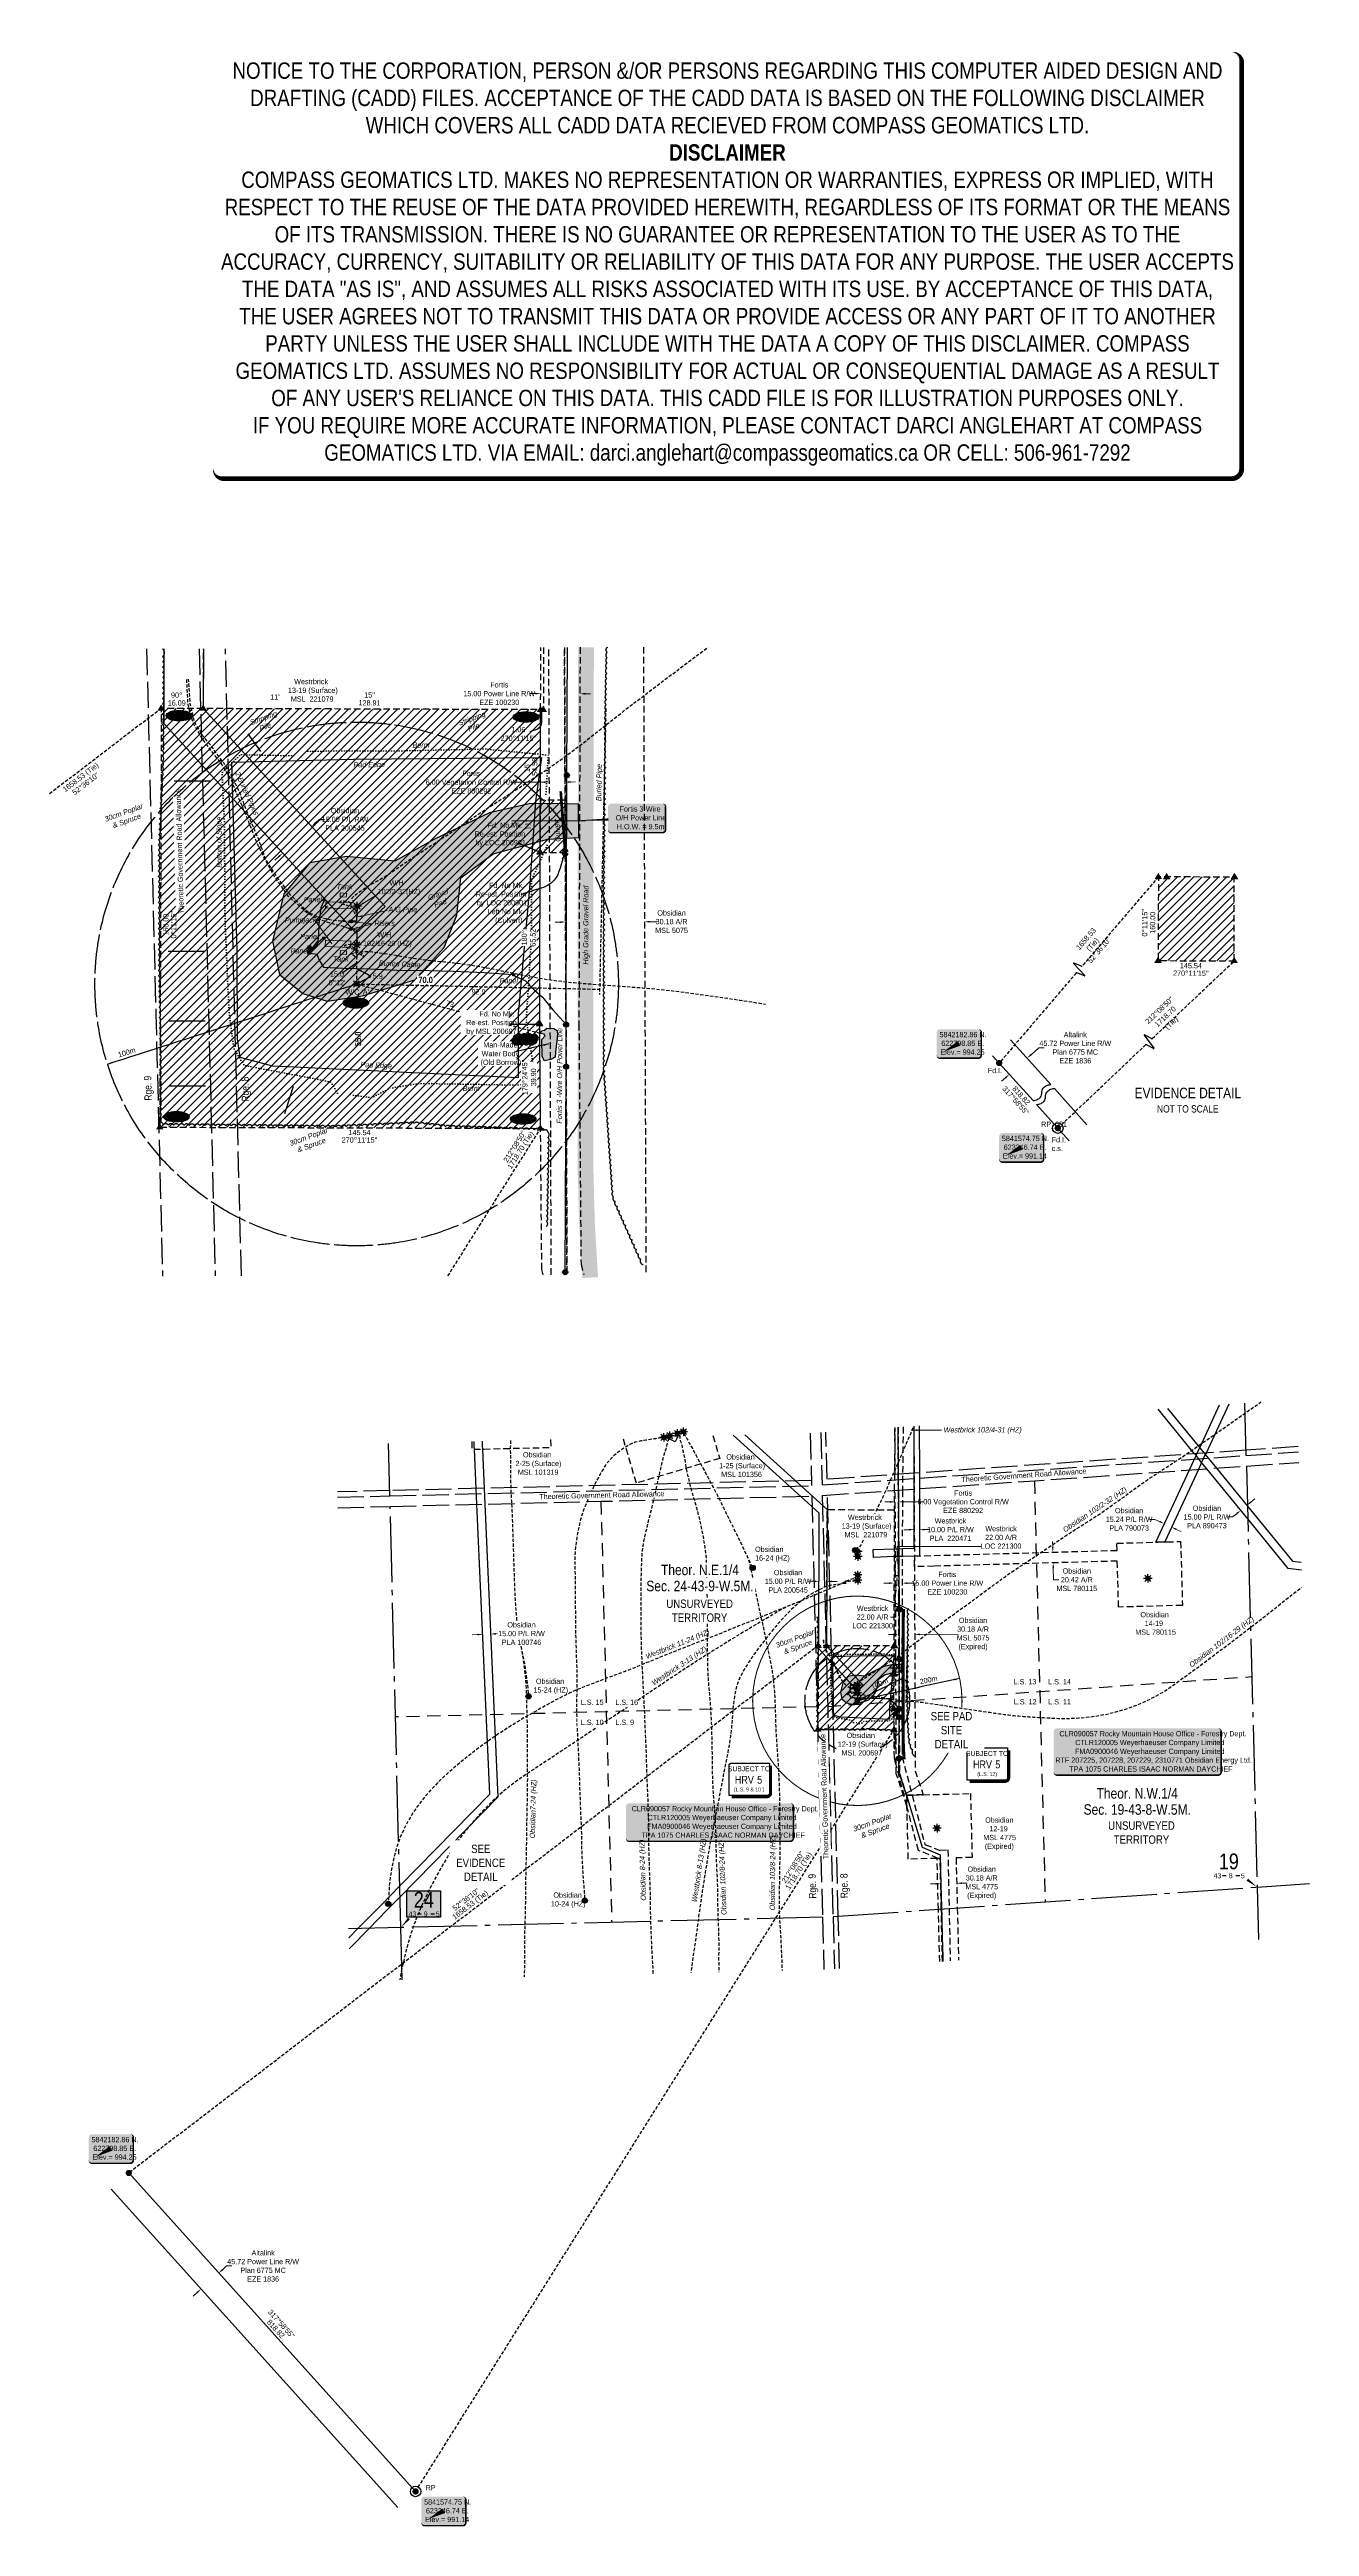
# Model space of a CAD drawing. Extents: x 622647 to 625054, y 5841508 to 5846238.
import ezdxf
from ezdxf.enums import TextEntityAlignment as Align

# ---------------------------------------------------------------- set-up
doc = ezdxf.new("R2010")
doc.units = 0
doc.header["$LTSCALE"] = 5
doc.header["$PDSIZE"] = 0.5
for name, pattern in [('0', [1, 1, 0]), ('DASHED1', [0.375, 0.25, -0.125]), ('foc-ACCESSROAD', [3.75, 2.5, -1.25]), ('foc-BUFFER', [16.75, 15, -1.75]), ('foc-DOT', [1, 0.2, -0.8]), ('foc-FLOWLINE', [3.75, 2.5, -1.25]), ('foc-LSD', [8, 5, -3]), ('foc-QUARTERLINE', [33, 25, -3, 2, -3]), ('foc-TIELINE', [1.875, 1.25, -0.625]), ('foc-TOPO', [1, 0.2, -0.8]), ('foc-UNSURVEYED', [12.5, 10, -2.5]), ('POWERLINE5', [7.8, 2.4, -0.6, 0.6, -0.6, 0.6, -0.6, 2.4]), ('UG_PIPE', [1.875, 1.25, -0.625])]:
    doc.linetypes.add(name, pattern=pattern)
doc.layers.get('Defpoints').update_dxf_attribs({"color": 9})
for name, color, linetype in [('10', 1, 'Continuous'), ('35', 37, 'Continuous'), ('9', 3, 'Continuous'), ('ABADATA-DRILL-T', 8, 'Continuous'), ('AS-CABLE', 224, 'foc-CABLE'), ('AS-PIPE-AG', 44, 'Continuous'), ('AS-PIPE-UG', 44, 'UG_PIPE'), ('AS-PIPE-UG-T', 44, 'Continuous'), ('AS-POWER', 104, 'foc-POWER'), ('AS-POWER-EXISTING', 72, 'POWERLINE5'), ('AS-POWER-T', 104, 'Continuous'), ('AS-ROADS', 254, 'Continuous'), ('AS-SURFACE IMPACT', 7, 'Continuous'), ('AS-SYMBOL', 7, 'Continuous'), ('AS-UNDERLAY-H', 141, 'Continuous'), ('AUX-BUFFER', 7, 'foc-BUFFER'), ('C-AR', 13, 'foc-ACCESSROAD'), ('C-RW', 13, 'Continuous'), ('C-SYMBOL', 7, 'Continuous'), ('C-WS', 13, 'foc-ACCESSROAD'), ('C-WS-S', 13, 'Continuous'), ('CG-NOTES', 7, 'Continuous'), ('CTW', 7, 'Continuous'), ('D-TXT', 6, 'Continuous'), ('DETAIL-HZ-Existing', 8, 'foc-DOT'), ('DETAIL-T', 7, 'Continuous'), ('DRILL-T', 8, 'Continuous'), ('F-AR', 190, 'foc-ACCESSROAD'), ('F-EZE', 190, 'foc-FLOWLINE'), ('F-RW', 190, 'Continuous'), ('F-WS', 190, 'foc-ACCESSROAD'), ('F-WS-S', 190, 'Continuous'), ('L-BD', 7, 'Continuous'), ('L-DETAIL-T', 3, 'Continuous'), ('L-MON', 1, 'Continuous'), ('L-QSEC', 8, 'foc-QUARTERLINE'), ('L-ROAD-T', 7, 'Continuous'), ('L-SECLBL', 7, 'Continuous'), ('L-SECTION-LSD', 7, 'foc-LSD'), ('L-TIE', 7, 'foc-TIELINE'), ('L-UNS-T', 3, 'Continuous'), ('L-USEC', 7, 'foc-UNSURVEYED'), ('P-CROSSINGS', 250, 'Continuous'), ('P-ELEVATION', 7, 'Continuous'), ('P-PROPOSED-EXISTING-H', 59, 'Continuous'), ('P-TXT', 4, 'Continuous'), ('T-BUSH', 110, '0'), ('T-BUSH-T', 110, 'Continuous'), ('T-GENERAL', 48, 'foc-TOPO'), ('T-LOW-AREA', 48, 'foc-TOPO'), ('T-SLOPE', 48, 'Continuous'), ('T-TIE', 201, 'foc-TIELINE'), ('T-WATER', 160, 'Continuous'), ('T-WATER-H', 133, 'Continuous'), ('T-WATER-T', 170, 'Continuous')]:
    doc.layers.add(name, color=color, linetype=linetype)
for name, color, linetype, lineweight in [('AS-GENERAL', 48, 'Continuous', 18), ('C-AR-T', 13, 'Continuous', 9), ('C-RW-T', 13, 'Continuous', 9), ('C-WS-T', 13, 'Continuous', 9), ('F-AR-T', 190, 'Continuous', 9), ('F-EZE-T', 190, 'Continuous', 9), ('F-RW-T', 190, 'Continuous', 9), ('F-WS-T', 190, 'Continuous', 9), ('T-TEXT', 48, 'Continuous', 18), ('T-TIE-T', 201, 'Continuous', 18)]:
    doc.layers.add(name, color=color, linetype=linetype, lineweight=lineweight)
doc.layers.add('DISCLAIMER', color=7, linetype='Continuous', plot=False)
doc.styles.add('100L', font='ARIALN.TTF', dxfattribs={"height": 11})
doc.styles.add('175L', font='ARIALN.TTF', dxfattribs={"height": 20})
doc.styles.add('80', font='ARIALN.TTF', dxfattribs={"height": 10})
doc.styles.add('80CG', font='ARIALN.TTF', dxfattribs={"height": 10})
doc.styles.add('80L', font='ARIALN.TTF', dxfattribs={"height": 10})
doc.styles.add('80LS', font='ARIALNI.TTF', dxfattribs={"height": 10})
doc.styles.add('BOLD', font='ARIALNB.TTF')
doc.styles.add('foc-LtypeFont', font='ARIALN.TTF', dxfattribs={"height": 7.35})
doc.styles.add('HRV', font='ARIALN.TTF', dxfattribs={"height": 3})
doc.styles.add('SIMPLEX', font='ARIALN.TTF')
doc.linetypes.add('foc-CABLE', pattern='A,2,-1,["C",foc-LtypeFont,S=0.2,R=0,X=-0.625,Y=-0.75],-1.24,8', length=12.24)
doc.linetypes.add('foc-POWER', pattern='A,6,-1,["P",foc-LtypeFont,S=0.2,R=0,X=-0.625,Y=-0.75],-1.24,4', length=12.24)
doc.linetypes.add('foc-POWER-NOLINE', pattern='A,0,-4,["P",foc-LtypeFont,S=0.2,R=0,X=-0.625,Y=-0.75],-8.24', length=12.24)
doc.dimstyles.new('CG2011', dxfattribs={"dimscale": 5, "dimtxt": 9, "dimasz": 2, "dimexe": 0.2, "dimexo": 0.0625, "dimgap": 0.5, "dimtad": 0, "dimtih": 1, "dimtoh": 1, "dimzin": 0, "dimdsep": 46, "dimtxsty": '80CG', "dimcen": 0.1, "dimse1": 1, "dimse2": 1, "dimclrd": 256, "dimclrt": 256, "dimaunit": 1, "dimadec": 4, "dimazin": 0, "dimtfac": 0.06, "dimtofl": 0, "dimtmove": 0, "dimatfit": 1, "dimfxl": 0.2, "dimtolj": 1, "dimtzin": 0, "dimlwd": -1, "dimarcsym": 0})
doc.dimstyles.new('Compass 5 000', dxfattribs={"dimscale": 5, "dimtxt": 9, "dimasz": 2, "dimexe": 0.2, "dimexo": 0.0625, "dimgap": 0.5, "dimtad": 0, "dimtih": 1, "dimtoh": 1, "dimzin": 0, "dimdsep": 46, "dimtxsty": '80CG', "dimcen": 0.1, "dimse1": 1, "dimse2": 1, "dimclrd": 256, "dimclrt": 256, "dimaunit": 1, "dimadec": 4, "dimazin": 0, "dimtfac": 0.06, "dimtofl": 0, "dimtmove": 0, "dimatfit": 1, "dimfxl": 0.2, "dimtolj": 1, "dimtzin": 0, "dimlwd": -1, "dimarcsym": 0})

# ---------------------------------------------------------------- blocks, each defined once
blk = doc.blocks.new('fdia')
at = {"color": 255, "const_width": 1}
blk.add_lwpolyline([(-0.5, 0, 1), (0.5, 0, 1)], format="xyb", close=True, dxfattribs=at)
blk = doc.blocks.new('Fdiaa')
blk.add_blockref('fdia', (0, 0))
blk = doc.blocks.new('fdib')
at = {"color": 1, "const_width": 1.6}
blk.add_lwpolyline([(-0.4, 0, 1), (0.4, 0, 1)], format="xyb", close=True, dxfattribs=at)
at = {"color": 1}
blk.add_circle((0, 0), 0.8, dxfattribs=at)
blk = doc.blocks.new('Fdibb')
blk.add_blockref('fdib', (0, 0))
blk = doc.blocks.new('fdicc')
for name in ['Fdibb', 'Fdiaa']:
    blk.add_blockref(name, (0, 0))
blk = doc.blocks.new('FDI')
blk.add_blockref('fdicc', (0, 0))
blk = doc.blocks.new('STRIA')
blk.add_hatch(color=255).paths.add_polyline_path([(-0.04, 1.52), (-1.47, -0.87), (1.39, -0.87)])
blk = doc.blocks.new('STRIAA')
blk.add_blockref('STRIA', (0, 0))
blk = doc.blocks.new('STRIB')
at = {"color": 1}
blk.add_solid([(-1.12, -0.67), (-0.04, 1.13), (1.04, -0.67)], dxfattribs=at)
blk = doc.blocks.new('STRIBB')
blk.add_blockref('STRIB', (0, 0))
blk = doc.blocks.new('STRICC')
for name in ['STRIAA', 'STRIBB']:
    blk.add_blockref(name, (0, 0))
blk = doc.blocks.new('fdspike')
blk.add_blockref('STRICC', (0, 0))
blk = doc.blocks.new('TRIA')
blk.add_hatch(color=255).paths.add_polyline_path([(-0.04, 1.52), (-1.47, -0.87), (1.39, -0.87)])
blk = doc.blocks.new('TRIAA')
blk.add_blockref('TRIA', (0, 0))
blk = doc.blocks.new('TRIB')
at = {"color": 1}
blk.add_lwpolyline([(-1.12, -0.67), (-0.04, 1.13), (1.04, -0.67)], close=True, dxfattribs=at)
blk = doc.blocks.new('TRIBB')
blk.add_blockref('TRIB', (0, 0))
blk = doc.blocks.new('TRICC')
for name in ['TRIAA', 'TRIBB']:
    blk.add_blockref(name, (0, 0))
blk = doc.blocks.new('plspike')
blk.add_blockref('TRICC', (0, 0))
blk = doc.blocks.new('GAS')
h = blk.add_hatch(color=255)
h.dxf.hatch_style = 1
edge = h.paths.add_edge_path()
edge.add_arc((0, 0), 0.9, 0, 360)
for p, q in [((-0.81, 0), (-1.62, 0)), ((-0.57, 0.57), (-1.14, 1.14)), ((0, 0.81), (0, 1.62)), ((0.57, 0.57), (1.14, 1.14)), ((1.62, 0), (0.81, 0)), ((-0.57, -0.57), (-1.14, -1.14)), ((0, -0.81), (0, -1.62)), ((1.14, -1.14), (0.57, -0.57))]:
    blk.add_line(p, q)
blk.add_circle((0, 0), 0.8)
blk = doc.blocks.new('POWERPOLE')
h = blk.add_hatch(color=255)
edge = h.paths.add_edge_path()
edge.add_arc((0, 0), 0.96, 0, 360)
at = {"linetype": 'Continuous'}
for p, q in [((0.68, -0.68), (-0.68, 0.68)), ((-0.68, -0.68), (0.68, 0.68))]:
    blk.add_line(p, q, dxfattribs=at)
blk.add_circle((0, 0), 0.96, dxfattribs=at)
blk = doc.blocks.new('RISER')
h = blk.add_hatch(color=255)
h.dxf.hatch_style = 1
edge = h.paths.add_edge_path()
edge.add_arc((0, 0), 0.7, 0, 360)
blk.add_hatch(color=48).paths.add_polyline_path([(0.58, -0.15), (-0.58, -0.15, 0.774597)])
at = {"color": 48}
blk.add_line((-0.58, -0.15), (0.58, -0.15), dxfattribs=at)
blk.add_circle((0, 0), 0.6, dxfattribs=at)
blk = doc.blocks.new('WC')
at = {"layer": 'L-MON'}
h = blk.add_hatch(color=255, dxfattribs=at)
h.dxf.hatch_style = 1
edge = h.paths.add_edge_path()
edge.add_arc((0, 0), 0.9, 0, 360)
at = {"layer": 'L-MON', "color": 240, "flags": 128}
for points in [[(-0.62, 0.5), (-1.23, 1.12)], [(0.52, 0.61), (1.13, 1.21)], [(-1.18, -1.18), (-0.56, -0.57)], [(1.16, -1.18), (0.56, -0.57)]]:
    blk.add_lwpolyline(points, dxfattribs=at)
at = {"layer": 'L-MON', "color": 240}
for radius in [0.8, 0.373]:
    blk.add_circle((0, 0), radius, dxfattribs=at)
blk = doc.blocks.new('L-SECLBL')
at = {"layer": '9', "color": 7}
for p, q in [((-5.1, -27.8), (-12.3, -27.8)), ((20.7, -27.8), (13.5, -27.8))]:
    blk.add_line(p, q, dxfattribs=at)
at = {"layer": '10', "color": 2, "style": 'SIMPLEX'}
blk.add_attdef('SEC', text='', height=30, dxfattribs=at).set_placement((0, 0), align=Align.MIDDLE)
at = {"layer": '10', "color": 5, "style": '80L'}
blk.add_attdef('TWP', text='', height=9.5, dxfattribs=at).set_placement((-14.4, -27.4), align=Align.MIDDLE_RIGHT)
blk.add_attdef('RGE', text='', height=9.5, dxfattribs=at).set_placement((3.6, -27.4), align=Align.MIDDLE_CENTER)
blk.add_attdef('MER', text='', height=9.5, dxfattribs=at).set_placement((23.2, -27.4), align=Align.MIDDLE_LEFT)
blk = doc.blocks.new('*D431')
at = {"layer": 'C-RW-T', "transparency": 16777216}
for p, q in [((623465, 5843210.9), (623455.1, 5843210.5)), ((623500, 5843212.5), (623510, 5843212.9))]:
    blk.add_line(p, q, dxfattribs=at)
for points in [[(623465, 5843212.6), (623465.1, 5843209.2), (623475, 5843211.4)], [(623499.9, 5843214.1), (623500.1, 5843210.8), (623490, 5843212)]]:
    blk.add_solid(points, dxfattribs=at)
at = {"layer": 'Defpoints', "color": 0, "transparency": 16777216}
blk.add_point((623475.4, 5843203.8), dxfattribs=at)
at = {"layer": 'C-RW-T', "transparency": 16777216, "insert": (623549.1, 5843212.9), "char_height": 10, "attachment_point": 5, "style": '80CG', "bg_fill": 3, "box_fill_scale": 1.1, "bg_fill_color": 256, "bg_fill_true_color": 13158600, "bg_fill_transparency": 0}
blk.add_mtext('\\A1;Obsidian\\P15.00 P/L R/W\\PPLA 100746', dxfattribs=at)
at = {"layer": 'Defpoints', "color": 0, "transparency": 16777216}
for p in [(623490, 5843212), (623490.4, 5843204.4)]:
    blk.add_point(p, dxfattribs=at)
blk = doc.blocks.new('*D432')
at = {"layer": 'C-AR-T', "transparency": 16777216}
for p, q in [((624563.9, 5843378.4), (624563.6, 5843388.4)), ((624565, 5843338), (624565.6, 5843315.7)), ((624565.6, 5843315.7), (624575.6, 5843315.7))]:
    blk.add_line(p, q, dxfattribs=at)
for points in [[(624565.5, 5843378.4), (624562.2, 5843378.3), (624564.2, 5843368.4)], [(624566.7, 5843338), (624563.3, 5843337.9), (624564.7, 5843347.9)]]:
    blk.add_solid(points, dxfattribs=at)
at = {"layer": 'Defpoints', "color": 0, "transparency": 16777216}
for p in [(624584.4, 5843368.9), (624564.7, 5843347.9), (624585, 5843348.5)]:
    blk.add_point(p, dxfattribs=at)
at = {"layer": 'C-AR-T', "transparency": 16777216, "insert": (624609.9, 5843315.7), "char_height": 10, "attachment_point": 5, "style": '80CG'}
blk.add_mtext('\\A1;Obsidian\\P20.42 A/R\\PMSL 780115', dxfattribs=at)
blk = doc.blocks.new('*D433')
at = {"layer": 'C-RW-T', "transparency": 16777216}
for p, q in [((624759, 5843431), (624749, 5843431)), ((624768.1, 5843426.8), (624759, 5843431)), ((624800, 5843411.9), (624809.1, 5843407.7))]:
    blk.add_line(p, q, dxfattribs=at)
for points in [[(624768.8, 5843428.3), (624767.4, 5843425.3), (624777.1, 5843422.6)], [(624800.7, 5843413.4), (624799.3, 5843410.4), (624791, 5843416.1)]]:
    blk.add_solid(points, dxfattribs=at)
at = {"layer": 'Defpoints', "color": 0, "transparency": 16777216}
for p in [(624789.6, 5843449.5), (624791, 5843416.1), (624803.5, 5843443)]:
    blk.add_point(p, dxfattribs=at)
at = {"layer": 'C-RW-T', "transparency": 16777216, "insert": (624709.9, 5843431), "char_height": 10, "attachment_point": 5, "style": '80CG'}
blk.add_mtext('\\A1;Obsidian\\P15.24 P/L R/W\\PPLA 790073', dxfattribs=at)
blk = doc.blocks.new('*D434')
at = {"layer": 'C-WS-T', "transparency": 16777216}
for p, q in [((624107.4, 5843312.7), (624097.4, 5843312.7)), ((624142.4, 5843312.6), (624152.4, 5843312.6))]:
    blk.add_line(p, q, dxfattribs=at)
for points in [[(624107.4, 5843314.4), (624107.4, 5843311), (624117.4, 5843312.7)], [(624142.4, 5843314.2), (624142.4, 5843310.9), (624132.4, 5843312.6)]]:
    blk.add_solid(points, dxfattribs=at)
at = {"layer": 'Defpoints', "color": 0, "transparency": 16777216}
for p in [(624117.4, 5843313.5), (624132.4, 5843313.4), (624132.4, 5843312.6)]:
    blk.add_point(p, dxfattribs=at)
at = {"layer": 'C-WS-T', "transparency": 16777216, "insert": (624058.3, 5843312.7), "char_height": 10, "attachment_point": 5, "style": '80CG'}
blk.add_mtext('\\A1;Obsidian\\P15.00 P/L R/W\\PPLA 200545', dxfattribs=at)
blk = doc.blocks.new('*D435')
at = {"layer": 'Defpoints', "color": 0, "transparency": 16777216}
for p in [(624299.3, 5843418), (624309.4, 5843418), (624309.4, 5843411.4)]:
    blk.add_point(p, dxfattribs=at)
at = {"layer": 'F-RW-T', "transparency": 16777216}
for p, q in [((624289.3, 5843411.3), (624279.3, 5843411.3)), ((624319.4, 5843411.4), (624329.4, 5843411.4))]:
    blk.add_line(p, q, dxfattribs=at)
for points in [[(624289.3, 5843413), (624289.3, 5843409.7), (624299.3, 5843411.3)], [(624319.4, 5843413), (624319.4, 5843409.7), (624309.4, 5843411.4)]]:
    blk.add_solid(points, dxfattribs=at)
at = {"layer": 'F-RW-T', "transparency": 16777216, "insert": (624368.5, 5843411.4), "char_height": 10, "attachment_point": 5, "style": '80CG'}
blk.add_mtext('\\A1;Westbrick\\P10.00 P/L R/W\\PPLA  220471', dxfattribs=at)
blk = doc.blocks.new('*D436')
at = {"layer": 'Defpoints', "color": 0, "transparency": 16777216}
for p in [(624261.2, 5843295.2), (624261.3, 5843309.2), (624276.2, 5843295.2)]:
    blk.add_point(p, dxfattribs=at)
at = {"layer": 'F-EZE-T', "transparency": 16777216}
for p, q in [((624251.3, 5843309.2), (624241.3, 5843309.3)), ((624286.3, 5843309.1), (624303.4, 5843309.1))]:
    blk.add_line(p, q, dxfattribs=at)
for points in [[(624251.3, 5843310.9), (624251.3, 5843307.6), (624261.3, 5843309.2)], [(624286.3, 5843310.8), (624286.3, 5843307.5), (624276.3, 5843309.2)]]:
    blk.add_solid(points, dxfattribs=at)
at = {"layer": 'F-EZE-T', "transparency": 16777216, "insert": (624362.5, 5843309.1), "char_height": 10, "attachment_point": 5, "style": '80CG'}
blk.add_mtext('\\A1;Fortis\\P15.00 Power Line R/W\\PEZE 100230', dxfattribs=at)
blk = doc.blocks.new('*D437')
at = {"layer": 'C-AR-T', "transparency": 16777216}
for p, q in [((624260, 5843211.1), (624250, 5843211.1)), ((624310.2, 5843211.3), (624383.7, 5843211.6))]:
    blk.add_line(p, q, dxfattribs=at)
for points in [[(624260, 5843212.8), (624260, 5843209.5), (624270, 5843211.2)], [(624310.2, 5843213), (624310.2, 5843209.7), (624300.2, 5843211.3)]]:
    blk.add_solid(points, dxfattribs=at)
at = {"layer": 'Defpoints', "color": 0, "transparency": 16777216}
for p in [(624269.9, 5843235.4), (624300.1, 5843235.5), (624270, 5843211.2)]:
    blk.add_point(p, dxfattribs=at)
at = {"layer": 'C-AR-T', "transparency": 16777216, "insert": (624411.7, 5843211.6), "char_height": 10, "attachment_point": 5, "style": '80CG'}
blk.add_mtext('\\A1;Obsidian\\P30.18 A/R\\PMSL 5075\\P(Expired)', dxfattribs=at)
blk = doc.blocks.new('*D438')
at = {"layer": 'C-AR-T', "transparency": 16777216}
for p, q in [((624340.2, 5842735), (624330.2, 5842734.7)), ((624390.4, 5842736.2), (624400.4, 5842736.5))]:
    blk.add_line(p, q, dxfattribs=at)
for points in [[(624340.1, 5842736.6), (624340.2, 5842733.3), (624350.2, 5842735.2)], [(624390.3, 5842737.9), (624390.4, 5842734.6), (624380.4, 5842736)]]:
    blk.add_solid(points, dxfattribs=at)
at = {"layer": 'Defpoints', "color": 0, "transparency": 16777216}
for p in [(624350.2, 5842733.6), (624380.4, 5842736), (624380.4, 5842734.4)]:
    blk.add_point(p, dxfattribs=at)
at = {"layer": 'C-AR-T', "transparency": 16777216, "insert": (624428.3, 5842736.5), "char_height": 10, "attachment_point": 5, "style": '80CG'}
blk.add_mtext('\\A1;Obsidian\\P30.18 A/R\\PMSL 4775\\P(Expired)', dxfattribs=at)
blk = doc.blocks.new('*D439')
at = {"layer": 'Defpoints', "color": 0, "transparency": 16777216}
for p in [(624263, 5843466.6), (624269, 5843466.6), (624269, 5843464.4)]:
    blk.add_point(p, dxfattribs=at)
at = {"layer": 'F-EZE-T', "transparency": 16777216}
for p, q in [((624253, 5843464.3), (624243, 5843464.3)), ((624279, 5843464.4), (624317.6, 5843464.6))]:
    blk.add_line(p, q, dxfattribs=at)
for points in [[(624253, 5843466), (624253.1, 5843462.7), (624263, 5843464.4)], [(624279, 5843466.1), (624279.1, 5843462.8), (624269, 5843464.4)]]:
    blk.add_solid(points, dxfattribs=at)
at = {"layer": 'F-EZE-T', "transparency": 16777216, "insert": (624392.7, 5843464.6), "char_height": 10, "attachment_point": 5, "style": '80CG'}
blk.add_mtext('\\A1;Fortis\\P6.00 Vegetation Control R/W\\PEZE 880292', dxfattribs=at)
blk = doc.blocks.new('*D440')
at = {"layer": 'C-RW-T', "transparency": 16777216}
for p, q in [((624942.4, 5843463.9), (624950.2, 5843470.3)), ((624907.6, 5843435.5), (624897.6, 5843435.5)), ((624915.3, 5843441.8), (624907.6, 5843435.5))]:
    blk.add_line(p, q, dxfattribs=at)
for points in [[(624941.4, 5843465.2), (624943.5, 5843462.7), (624934.7, 5843457.6)], [(624914.3, 5843443.1), (624916.4, 5843440.5), (624923.1, 5843448.2)]]:
    blk.add_solid(points, dxfattribs=at)
at = {"layer": 'Defpoints', "color": 0, "transparency": 16777216}
for p in [(624923.1, 5843448.2), (624945, 5843421.3), (624956.6, 5843430.7)]:
    blk.add_point(p, dxfattribs=at)
at = {"layer": 'C-RW-T', "transparency": 16777216, "insert": (624858.5, 5843435.5), "char_height": 10, "attachment_point": 5, "style": '80CG'}
blk.add_mtext('\\A1;Obsidian\\P15.00 P/L R/W\\PPLA 890473', dxfattribs=at)
blk = doc.blocks.new('*U469')
h = blk.add_hatch(color=255)
edge = h.paths.add_edge_path()
edge.add_line((-154, -45.5), (154, -45.5))
edge.add_arc((154, -39.5), 6, 270, 360)
edge.add_line((160, -39.5), (160, 38))
edge.add_arc((154, 38), 6, 0, 90)
edge.add_line((154, 44), (-154, 44))
edge.add_arc((-154, 38), 6, 90, 180)
edge.add_line((-160, 38), (-160, -39.5))
edge.add_arc((-154, -39.5), 6, 180, 270)
at = {"color": 44, "flags": 128}
blk.add_lwpolyline([(-154, -45.5, 3, 3, 0), (154, -45.5, 3, 3, 0.414214), (160, -39.5, 3, 3, 0), (160, 38, 3, 0, 0.414214), (154, 44, 0, 0, 0), (-154, 44, 0, 0, 0.414214), (-160, 38, 0, 0, 0), (-160, -39.5, 0, 3, 0.414214)], format="xyseb", close=True, dxfattribs=at)
at = {"color": 44, "style": '80'}
blk.add_attdef('ENTER_TEXT_001', (-36, -5), '', height=10, dxfattribs=at)
blk = doc.blocks.new('HRV')
blk.add_lwpolyline([(-35.1, 31.6), (37.2, 31.6), (37.2, -25.5, -0.414214), (32.2, -30.5), (-40.1, -30.5), (-40.1, 26.6, -0.414214)], format="xyb", close=True)
at = {"const_width": 5, "flags": 128}
blk.add_lwpolyline([(-35.1, -33), (32.2, -33, 0.414214), (39.7, -25.5), (39.7, 26.6)], format="xyb", dxfattribs=at)
at = {"style": '80L'}
blk.add_text('SUBJECT TO', height=9.5, dxfattribs=at).set_placement((-2, 13.1), align=Align.BOTTOM_CENTER)
blk.add_attdef('(N.W.1/4 00)', text='', height=7.12, dxfattribs=at).set_placement((-2, -24.4), align=Align.BOTTOM_CENTER)
at = {"layer": 'CTW', "color": 3, "style": 'HRV'}
blk.add_text('HRV', height=15, dxfattribs=at).set_placement((-10.9, -0.2), align=Align.MIDDLE_CENTER)
blk.add_attdef('0', text='', height=15, dxfattribs=at).set_placement((18.3, -0.2), align=Align.MIDDLE_CENTER)
blk = doc.blocks.new('*U443')
at = {"layer": '35', "color": 3}
blk.add_circle((0, 0), 10, dxfattribs=at)
at = {"layer": '35', "color": 3, "style": '80'}
blk.add_attdef('RP_001', (19.2, 2.2), '', height=10, dxfattribs=at)
blk = doc.blocks.new('*U446')
h = blk.add_hatch(color=254)
edge = h.paths.add_edge_path()
edge.add_line((-36.5, -28.5), (36.5, -28.5))
edge.add_arc((36.5, -22.5), 6, 270, 360)
edge.add_line((42.5, -22.5), (42.5, 21))
edge.add_arc((36.5, 21), 6, 0, 90)
edge.add_line((36.5, 27), (-36.5, 27))
edge.add_arc((-36.5, 21), 6, 90, 180)
edge.add_line((-42.5, 21), (-42.5, -22.5))
edge.add_arc((-36.5, -22.5), 6, 180, 270)
at = {"color": 1, "flags": 128}
blk.add_lwpolyline([(-36.5, -28.5, 3, 3, 0), (36.5, -28.5, 3, 3, 0.414214), (42.5, -22.5, 3, 3, 0), (42.5, 21, 3, 0, 0.414214), (36.5, 27, 0, 0, 0), (-36.5, 27, 0, 0, 0.414214), (-42.5, 21, 0, 0, 0), (-42.5, -22.5, 0, 3, 0.414214)], format="xyseb", close=True, dxfattribs=at)
blk.add_lwpolyline([(-29.6, -16.1, 0, 10, 0), (0, 0, 5, 5, 0)], format="xyseb", dxfattribs=at)
at = {"color": 1, "style": '80'}
blk.add_attdef('ENTER_TEXT_001', (-36, -5), '', height=10, dxfattribs=at)
blk = doc.blocks.new('*D467')
at = {"layer": 'Defpoints', "color": 0, "transparency": 16777216}
for p in [(622970.9, 5841991.9), (623002, 5841957.4), (622968.1, 5841926.8)]:
    blk.add_point(p, dxfattribs=at)
at = {"layer": 'F-RW-T', "transparency": 16777216}
for p, q in [((622978.3, 5841998.6), (622985.8, 5842005.3)), ((622985.8, 5842005.3), (622995.8, 5842005.3)), ((622929.5, 5841954.6), (622922.1, 5841947.9))]:
    blk.add_line(p, q, dxfattribs=at)
for points in [[(622977.2, 5841999.8), (622979.5, 5841997.3), (622970.9, 5841991.9)], [(622928.4, 5841955.8), (622930.6, 5841953.4), (622937, 5841961.3)]]:
    blk.add_solid(points, dxfattribs=at)
at = {"layer": 'F-RW-T', "transparency": 16777216, "insert": (623055.5, 5842005.3), "char_height": 10, "attachment_point": 5, "style": '80CG'}
blk.add_mtext('\\A1;Altalink\\P45.72 Power Line R/W\\PPlan 6775 MC\\PEZE 1836', dxfattribs=at)
blk = doc.blocks.new('Gabd')
h = blk.add_hatch(color=255)
h.dxf.hatch_style = 1
edge = h.paths.add_edge_path()
edge.add_arc((0, 0), 0.8, 0, 360)
for p, q in [((-0.81, 0), (-1.62, 0)), ((0, 0.81), (0, 1.62)), ((1.62, 0), (0.81, 0)), ((0, -0.81), (0, -1.62))]:
    blk.add_line(p, q)
blk.add_circle((0, 0), 0.8)
blk = doc.blocks.new('BH-Existing')
at = {"layer": 'ABADATA-DRILL-T'}
h = blk.add_hatch(color=256, dxfattribs=at)
h.dxf.hatch_style = 1
edge = h.paths.add_edge_path()
edge.add_arc((0, 0), 0.5, 0, 360)
blk.add_circle((0, 0), 0.5, dxfattribs=at)
blk = doc.blocks.new('*D470')
at = {"layer": 'C-AR-T', "transparency": 16777216}
for p, q in [((623623.3, 5844571.6), (623613.3, 5844571.5)), ((623794.1, 5844572.3), (623807.8, 5844572.3))]:
    blk.add_line(p, q, dxfattribs=at)
for points in [[(623623.3, 5844573.3), (623623.3, 5844569.9), (623633.3, 5844571.6)], [(623794.1, 5844573.9), (623794.1, 5844570.6), (623784.1, 5844572.2)]]:
    blk.add_solid(points, dxfattribs=at)
at = {"layer": 'Defpoints', "color": 0, "transparency": 16777216}
for p in [(623630.8, 5845207.5), (623781.6, 5845208.1), (623633.3, 5844571.6)]:
    blk.add_point(p, dxfattribs=at)
at = {"layer": 'C-AR-T', "transparency": 16777216, "insert": (623835.7, 5844572.3), "char_height": 10, "attachment_point": 5, "style": '80CG'}
blk.add_mtext('\\A1;Obsidian\\P30.18 A/R\\PMSL 5075', dxfattribs=at)
blk = doc.blocks.new('*D471')
at = {"layer": 'C-WS-S', "transparency": 16777216}
for p, q in [((623155.4, 5844760.8), (623162.8, 5844767.6)), ((623162.8, 5844767.6), (623172.8, 5844767.6)), ((623085.5, 5844696.6), (623078.1, 5844689.8))]:
    blk.add_line(p, q, dxfattribs=at)
for points in [[(623154.3, 5844762), (623156.5, 5844759.6), (623148, 5844754.1)], [(623084.3, 5844697.8), (623086.6, 5844695.4), (623092.8, 5844703.3)]]:
    blk.add_solid(points, dxfattribs=at)
at = {"layer": 'Defpoints', "color": 0, "transparency": 16777216}
for p in [(623128.4, 5844775.5), (623148, 5844754.1), (623073.1, 5844724.8)]:
    blk.add_point(p, dxfattribs=at)
at = {"layer": 'C-WS-S', "transparency": 16777216, "insert": (623211.9, 5844767.6), "char_height": 10, "attachment_point": 5, "style": '80CG'}
blk.add_mtext('\\A1;Obsidian\\P15.00 P/L R/W\\PPLA 200545', dxfattribs=at)
blk = doc.blocks.new('*D475')
at = {"layer": 'Defpoints', "color": 0, "transparency": 16777216}
for p in [(624266.1, 5843286.3), (624264.1, 5843264.4), (624266.1, 5843264.3)]:
    blk.add_point(p, dxfattribs=at)
at = {"layer": 'F-AR-T', "transparency": 16777216}
for p, q in [((624264.2, 5843296.3), (624264.3, 5843306.3)), ((624264.1, 5843244.4), (624254.1, 5843244.4)), ((624264.1, 5843254.4), (624264.1, 5843244.4))]:
    blk.add_line(p, q, dxfattribs=at)
for points in [[(624262.6, 5843296.4), (624265.9, 5843296.3), (624264.2, 5843286.3)], [(624262.4, 5843254.4), (624265.8, 5843254.3), (624264.1, 5843264.4)]]:
    blk.add_solid(points, dxfattribs=at)
at = {"layer": 'F-AR-T', "transparency": 16777216, "insert": (624219.8, 5843244.4), "char_height": 10, "attachment_point": 5, "style": '80CG'}
blk.add_mtext('\\A1;Westbrick\\P22.00 A/R\\PLOC 221300', dxfattribs=at)
blk = doc.blocks.new('*D482')
at = {"layer": 'Defpoints', "color": 0, "transparency": 16777216}
for p in [(623601.9, 5844930.1), (623631.9, 5844930.2), (623632.2, 5844839)]:
    blk.add_point(p, dxfattribs=at)
at = {"layer": 'F-EZE-T', "transparency": 16777216}
for p, q in [((623592.3, 5844838.8), (623528.4, 5844838.6)), ((623642.2, 5844839), (623652.2, 5844839.1))]:
    blk.add_line(p, q, dxfattribs=at)
for points in [[(623592.2, 5844840.5), (623592.3, 5844837.2), (623602.3, 5844838.9)], [(623642.2, 5844840.7), (623642.3, 5844837.3), (623632.2, 5844839)]]:
    blk.add_solid(points, dxfattribs=at)
at = {"layer": 'F-EZE-T', "transparency": 16777216, "insert": (623453.3, 5844838.6), "char_height": 10, "attachment_point": 5, "style": '80CG'}
blk.add_mtext('\\A1;Fortis\\P6.00 Vegetation Control R/W\\PEZE 880292', dxfattribs=at)
blk = doc.blocks.new('*D483')
at = {"layer": 'Defpoints', "color": 0, "transparency": 16777216}
for p in [(623585.7, 5845003.9), (623660.7, 5845007.5), (623660.7, 5845003.7)]:
    blk.add_point(p, dxfattribs=at)
at = {"layer": 'F-EZE-T', "transparency": 16777216}
for p, q in [((623575.7, 5845007.8), (623565.7, 5845007.8)), ((623670.7, 5845007.5), (623680.7, 5845007.5))]:
    blk.add_line(p, q, dxfattribs=at)
for points in [[(623575.7, 5845009.5), (623575.7, 5845006.1), (623585.7, 5845007.8)], [(623670.7, 5845009.2), (623670.7, 5845005.8), (623660.7, 5845007.5)]]:
    blk.add_solid(points, dxfattribs=at)
at = {"layer": 'F-EZE-T', "transparency": 16777216, "insert": (623506.6, 5845007.8), "char_height": 10, "attachment_point": 5, "style": '80CG'}
blk.add_mtext('\\A1;Fortis\\P15.00 Power Line R/W\\PEZE 100230', dxfattribs=at)
blk = doc.blocks.new('we')
at = {"layer": 'P-ELEVATION'}
h = blk.add_hatch(color=111, dxfattribs=at)
h.dxf.hatch_style = 1
edge = h.paths.add_edge_path()
edge.add_ellipse((0, 0), major_axis=(-24.4, 0), ratio=0.410256, start_angle=0, end_angle=360)
at = {"layer": 'P-ELEVATION', "color": 7, "flags": 128}
blk.add_lwpolyline([(0, 0, 12.5, 0, 0), (-12.4, -6.4, 0, 0, 0)], format="xyseb", dxfattribs=at)
at = {"layer": 'P-ELEVATION', "color": 7}
blk.add_ellipse((0, 0), major_axis=(-24.4, 0), ratio=0.410256, dxfattribs=at)
at = {"layer": 'P-ELEVATION', "style": '80'}
blk.add_attdef('ELEVATION', text='', height=10, dxfattribs=at).set_placement((0, 0), align=Align.MIDDLE_CENTER)
blk = doc.blocks.new('TEMP')
h = blk.add_hatch(color=255)
h.dxf.hatch_style = 1
h.paths.add_polyline_path([(0, 0.25), (-0.67, 1.15), (-0.67, 0.67), (-1.15, 0.67), (-0.25, 0), (-1.15, -0.67), (-0.67, -0.67), (-0.67, -1.15), (0, -0.25), (0.67, -1.15), (0.67, -0.67), (1.15, -0.67), (0.25, 0), (1.15, 0.67), (0.67, 0.67), (0.67, 1.15)])
h.paths.add_polyline_path([(0.57, 0.85), (0.57, 0.57), (0.85, 0.57), (0.08, 0), (0.85, -0.57), (0.57, -0.57), (0.57, -0.85), (0, -0.08), (-0.57, -0.85), (-0.57, -0.57), (-0.85, -0.57), (-0.08, 0), (-0.85, 0.57), (-0.57, 0.57), (-0.57, 0.85), (0, 0.08)], flags=16)
h = blk.add_hatch(color=1)
h.dxf.hatch_style = 1
h.paths.add_polyline_path([(0, 0.08), (-0.57, 0.85), (-0.57, 0.57), (-0.85, 0.57), (-0.08, 0), (-0.85, -0.57), (-0.57, -0.57), (-0.57, -0.85), (0, -0.08), (0.57, -0.85), (0.57, -0.57), (0.85, -0.57), (0.08, 0), (0.85, 0.57), (0.57, 0.57), (0.57, 0.85)])
at = {"color": 1}
for p, q in [((-0.08, 0), (0.08, 0)), ((0, 0.08), (0, -0.08))]:
    blk.add_line(p, q, dxfattribs=at)
at = {"color": 255, "flags": 128}
blk.add_lwpolyline([(-0.25, 0), (-1.15, 0.67), (-0.67, 0.67), (-0.67, 1.15), (0, 0.25), (0.67, 1.15), (0.67, 0.67), (1.15, 0.67), (0.25, 0), (1.15, -0.67), (0.67, -0.67), (0.67, -1.15), (0, -0.25), (-0.67, -1.15), (-0.67, -0.67), (-1.15, -0.67)], close=True, dxfattribs=at)
at = {"color": 1, "flags": 128}
blk.add_lwpolyline([(-0.08, 0), (-0.85, 0.57), (-0.57, 0.57), (-0.57, 0.85), (0, 0.08), (0.57, 0.85), (0.57, 0.57), (0.85, 0.57), (0.08, 0), (0.85, -0.57), (0.57, -0.57), (0.57, -0.85), (0, -0.08), (-0.57, -0.85), (-0.57, -0.57), (-0.85, -0.57)], close=True, dxfattribs=at)
blk = doc.blocks.new('*U487')
h = blk.add_hatch(color=255)
edge = h.paths.add_edge_path()
edge.add_line((-154, -37), (154, -37))
edge.add_arc((154, -31), 6, 270, 360)
edge.add_line((160, -31), (160, 29.5))
edge.add_arc((154, 29.5), 6, 0, 90)
edge.add_line((154, 35.5), (-154, 35.5))
edge.add_arc((-154, 29.5), 6, 90, 180)
edge.add_line((-160, 29.5), (-160, -31))
edge.add_arc((-154, -31), 6, 180, 270)
at = {"color": 44, "flags": 128}
blk.add_lwpolyline([(-154, -37, 3, 3, 0), (154, -37, 3, 3, 0.414214), (160, -31, 3, 3, 0), (160, 29.5, 3, 0, 0.414214), (154, 35.5, 0, 0, 0), (-154, 35.5, 0, 0, 0.414214), (-160, 29.5, 0, 0, 0), (-160, -31, 0, 3, 0.414214)], format="xyseb", close=True, dxfattribs=at)
at = {"color": 44, "style": '80'}
blk.add_attdef('ENTER_TEXT_001', (-36, -5), '', height=10, dxfattribs=at)
blk = doc.blocks.new('*U496')
h = blk.add_hatch(color=255)
edge = h.paths.add_edge_path()
edge.add_line((-49, -28.5), (49, -28.5))
edge.add_arc((49, -22.5), 6, 270, 360)
edge.add_line((55, -22.5), (55, 21))
edge.add_arc((49, 21), 6, 0, 90)
edge.add_line((49, 27), (-49, 27))
edge.add_arc((-49, 21), 6, 90, 180)
edge.add_line((-55, 21), (-55, -22.5))
edge.add_arc((-49, -22.5), 6, 180, 270)
at = {"color": 104, "flags": 128}
blk.add_lwpolyline([(-49, -28.5, 3, 3, 0), (49, -28.5, 3, 3, 0.414214), (55, -22.5, 3, 3, 0), (55, 21, 3, 0, 0.414214), (49, 27, 0, 0, 0), (-49, 27, 0, 0, 0.414214), (-55, 21, 0, 0, 0), (-55, -22.5, 0, 3, 0.414214)], format="xyseb", close=True, dxfattribs=at)
at = {"color": 104, "style": '80'}
blk.add_attdef('ENTER_TEXT_001', (-26.8, -4.9), '', height=10, dxfattribs=at)
blk = doc.blocks.new('*D516')
at = {"layer": 'Defpoints', "color": 0, "transparency": 16777216}
for p in [(624481, 5844280.9), (624535.3, 5844288.9), (624501.3, 5844258.3)]:
    blk.add_point(p, dxfattribs=at)
at = {"layer": 'F-RW-T', "transparency": 16777216}
for p, q in [((624522.4, 5844318.2), (624537.3, 5844331.6)), ((624537.3, 5844331.6), (624547.3, 5844331.6)), ((624473.6, 5844274.2), (624466.1, 5844267.5))]:
    blk.add_line(p, q, dxfattribs=at)
for points in [[(624521.2, 5844319.4), (624523.5, 5844316.9), (624514.9, 5844311.5)], [(624472.4, 5844275.4), (624474.7, 5844273), (624481, 5844280.9)]]:
    blk.add_solid(points, dxfattribs=at)
at = {"layer": 'F-RW-T', "transparency": 16777216, "insert": (624607, 5844331.6), "char_height": 10, "attachment_point": 5, "style": '80CG'}
blk.add_mtext('\\A1;Altalink\\P45.72 Power Line R/W\\PPlan 6775 MC\\PEZE 1836', dxfattribs=at)
blk = doc.blocks.new('linebrk')
blk.add_lwpolyline([(0, 0.00175, -0.346152), (-0.00019, 0.0015), (-0.00314, 0.00055, 0.772575), (-0.00312, 0.00036), (0.00312, -0.00036, -0.772575), (0.00314, -0.00055), (0.00019, -0.0015, 0.346152), (0, -0.00175)], format="xyb")
blk = doc.blocks.new('*U414')
at = {"layer": 'P-ELEVATION'}
h = blk.add_hatch(color=111, dxfattribs=at)
h.dxf.hatch_style = 1
edge = h.paths.add_edge_path()
edge.add_arc((-17.4, -4.5), 6.1, 215, 325)
edge.add_arc((-7.4, -4.5), 6.1, 215, 325)
edge.add_arc((2.6, -4.5), 6.1, 215, 325)
edge.add_arc((12.7, -4.5), 6.1, 215, 325)
edge.add_arc((18.1, -3.7), 4.32, 263.4336, 373.4336)
edge.add_arc((18.8, 2.3), 6.1, 305, 415)
edge.add_arc((17.5, 4.4), 5.69, 30.6955, 140.6955)
edge.add_arc((8.1, 4.5), 6.1, 35, 145)
edge.add_arc((-1.9, 4.5), 6.1, 35, 145)
edge.add_arc((-11.9, 4.5), 6.1, 35, 145)
edge.add_arc((-18, 3.8), 4.33, 75.4261, 185.4261)
edge.add_arc((-18.4, -2.3), 6.96, 125, 235)
at = {"color": 240, "flags": 128}
blk.add_lwpolyline([(-22.4, -8, 0.520567), (-12.3, -8, 0.520567), (-2.4, -8, 0.520567), (7.6, -8, 0.520567), (17.6, -8, 0.520567), (22.4, -2.7, 0.520567), (22.4, 7.3, 0.520567), (13.1, 8, 0.520567), (3.1, 8, 0.520567), (-6.9, 8, 0.520567), (-16.9, 8, 0.520567), (-22.4, 3.4, 0.520567)], format="xyb", close=True, dxfattribs=at)
at = {"layer": 'P-ELEVATION', "color": 240, "flags": 128}
blk.add_lwpolyline([(0, 0, 12.5, 0, 0), (-11.1, -5.5, 0, 0, 0)], format="xyseb", dxfattribs=at)
at = {"layer": 'P-ELEVATION', "color": 240, "style": '80'}
blk.add_attdef('ELEVATION', text='', height=10, dxfattribs=at).set_placement((0, 0), align=Align.MIDDLE_CENTER)
blk = doc.blocks.new('Disclaimer_Legal')
at = {"layer": 'DISCLAIMER', "color": 254, "flags": 128}
blk.add_lwpolyline([(-3613, -1105, 37.5, 37.5, 0), (4096, -1105, 37.5, 37.5, 0.414214), (4171, -1030, 37.5, 37.5, 0), (4171, 2079, 37.5, 0, 0.414214), (4096, 2154, 0, 0, 0), (-3613, 2154, 0, 0, 0.414214), (-3688, 2079, 0, 0, 0), (-3688, -1030, 0, 37.5, 0.414214)], format="xyseb", close=True, dxfattribs=at)
at = {"layer": 'DISCLAIMER', "color": 254, "insert": (242, 534), "char_height": 125, "width": 7717.57, "attachment_point": 5, "style": '80'}
blk.add_mtext('NOTICE TO THE CORPORATION, PERSON &/OR PERSONS REGARDING THIS COMPUTER AIDED DESIGN AND DRAFTING (CADD) FILES. ACCEPTANCE OF THE CADD DATA IS BASED ON THE FOLLOWING DISCLAIMER WHICH COVERS ALL CADD DATA RECIEVED FROM COMPASS GEOMATICS LTD.\\P{\\fArial Narrow|b1|i0|c0|p34;DISCLAIMER}\\PCOMPASS GEOMATICS LTD. MAKES NO REPRESENTATION OR WARRANTIES, EXPRESS OR IMPLIED, WITH RESPECT TO THE REUSE OF THE DATA PROVIDED HEREWITH, REGARDLESS OF ITS FORMAT OR THE MEANS OF ITS TRANSMISSION. THERE IS NO GUARANTEE OR REPRESENTATION TO THE USER AS TO THE ACCURACY, CURRENCY, SUITABILITY OR RELIABILITY OF THIS DATA FOR ANY PURPOSE. THE USER ACCEPTS THE DATA "AS IS", AND ASSUMES ALL RISKS ASSOCIATED WITH ITS USE. BY ACCEPTANCE OF THIS DATA, THE USER AGREES NOT TO TRANSMIT THIS DATA OR PROVIDE ACCESS OR ANY PART OF IT TO ANOTHER PARTY UNLESS THE USER SHALL INCLUDE WITH THE DATA A COPY OF THIS DISCLAIMER. COMPASS GEOMATICS LTD. ASSUMES NO RESPONSIBILITY FOR ACTUAL OR CONSEQUENTIAL DAMAGE AS A RESULT OF ANY USER\'S RELIANCE ON THIS DATA. THIS CADD FILE IS FOR ILLUSTRATION PURPOSES ONLY.\\PIF YOU REQUIRE MORE ACCURATE INFORMATION, PLEASE CONTACT DARCI ANGLEHART AT COMPASS GEOMATICS LTD. VIA EMAIL: darci.anglehart@compassgeomatics.ca OR CELL: 506-961-7292', dxfattribs=at)

msp = doc.modelspace()

# ---------------------------------------------------------------- hatches: boundary and pattern name
at = {"layer": 'AS-POWER'}
h = msp.add_hatch(color=256, dxfattribs=at)
h.dxf.hatch_style = 1
h.paths.add_polyline_path([(623169.913, 5844615.852), (623173.238, 5844615.852), (623173.238, 5844612.192), (623169.913, 5844612.192)])
h = msp.add_hatch(color=256, dxfattribs=at)
h.dxf.hatch_style = 1
h.paths.add_polyline_path([(623141.039, 5844510.427), (623141.534, 5844526.262), (623146.53, 5844526.106), (623146.035, 5844510.271)])
h = msp.add_hatch(color=256, dxfattribs=at)
h.dxf.hatch_style = 1
h.paths.add_polyline_path([(623169.78, 5844542.687), (623173.105, 5844542.687), (623173.105, 5844539.027), (623169.78, 5844539.027)])
h = msp.add_hatch(color=256, dxfattribs=at)
h.dxf.hatch_style = 1
h.paths.add_polyline_path([(623532.355, 5844472.645), (623535.68, 5844472.645), (623535.68, 5844468.985), (623532.355, 5844468.985)])
h = msp.add_hatch(color=256, dxfattribs=at)
h.dxf.hatch_style = 1
h.paths.add_polyline_path([(624171.991, 5843095.986), (624172.09, 5843099.153), (624173.089, 5843099.122), (624172.99, 5843095.955)])
h = msp.add_hatch(color=256, dxfattribs=at)
h.dxf.hatch_style = 1
h.paths.add_polyline_path([(624177.739, 5843102.438), (624178.404, 5843102.438), (624178.404, 5843101.706), (624177.739, 5843101.706)])
h = msp.add_hatch(color=256, dxfattribs=at)
h.dxf.hatch_style = 1
h.paths.add_polyline_path([(624177.766, 5843117.071), (624178.431, 5843117.071), (624178.431, 5843116.339), (624177.766, 5843116.339)])
h = msp.add_hatch(color=256, dxfattribs=at)
h.dxf.hatch_style = 1
h.paths.add_polyline_path([(624250.254, 5843088.43), (624250.919, 5843088.43), (624250.919, 5843087.698), (624250.254, 5843087.698)])
at = {"layer": 'AS-ROADS'}
h = msp.add_hatch(color=256, dxfattribs=at)
h.dxf.hatch_style = 1
h.paths.add_polyline_path([(623658.252, 5844796.432), (623606.6, 5844798.056), (623563.54, 5844797.016), (623488.195, 5844779.886), (623382.99, 5844729.951), (623307.14, 5844687.741), (623214.465, 5844697.021), (623144.625, 5844684.516), (623095.065, 5844625.661), (623073.385, 5844535.261), (623086.795, 5844471.366), (623131.205, 5844435.201), (623177.71, 5844420.311), (623245.195, 5844430.481), (623345.21, 5844460.971), (623401.455, 5844522.901), (623425.305, 5844584.726), (623433.1, 5844656.236), (623494.9, 5844701.996), (623599.68, 5844730.126), (623658.739, 5844733.136)])
h = msp.add_hatch(color=256, dxfattribs=at)
h.dxf.hatch_style = 1
h.paths.add_polyline_path([(624275.262, 5843154.779), (624265.103, 5843153.512), (624256.491, 5843153.304), (624241.422, 5843149.878), (624220.381, 5843139.891), (624205.211, 5843131.449), (624186.676, 5843133.305), (624172.708, 5843130.804), (624162.796, 5843119.033), (624158.46, 5843100.953), (624161.142, 5843088.174), (624170.024, 5843080.941), (624179.325, 5843077.963), (624192.822, 5843079.997), (624212.825, 5843086.095), (624224.074, 5843098.481), (624228.844, 5843110.846), (624230.403, 5843125.148), (624242.763, 5843134.3), (624263.719, 5843139.926), (624275.057, 5843138.878)])
at = {"layer": 'AS-UNDERLAY-H'}
h = msp.add_hatch(color=256, dxfattribs=at)
h.dxf.hatch_style = 1
h.paths.add_polyline_path([(623330.17, 5842721.452), (623394.507, 5842721.452), (623394.507, 5842671.203), (623330.17, 5842671.203)])
at = {"layer": 'P-PROPOSED-EXISTING-H'}
h = msp.add_hatch(dxfattribs=at)
h.set_pattern_fill('ANSI31', color=256, scale=3.5, style=0)
h.set_pattern_definition([(45, (161.053, -1846.804), (-7.857724106, 7.857724106), [])])
h.paths.add_polyline_path([(623585.53, 5844177.456), (623583.795, 5844377.006), (623585.604, 5844977.148), (622860.935, 5844979.506), (622858.115, 5844179.861)])
h = msp.add_hatch(dxfattribs=at)
h.set_pattern_fill('ANSI31', color=256, scale=3.5, style=0)
h.set_pattern_definition([(45, (386.454, 263.028), (-7.857724106, 7.857724106), [])])
h.paths.add_polyline_path([(623584.79, 5844704.431), (623632.772, 5844704.288), (623632.381, 5844804.253), (623585.083, 5844804.394)])
h = msp.add_hatch(dxfattribs=at)
h.set_pattern_fill('ANSI31', color=256, scale=3.498736, style=0)
h.set_pattern_definition([(45, (875.187, 3577.89), (-7.854886839, 7.854886839), [])])
h.paths.add_polyline_path([(624910.676, 5844497.45), (624910.329, 5844537.36), (624910.691, 5844657.462), (624765.757, 5844657.86), (624765.193, 5844497.931)])
h = msp.add_hatch(dxfattribs=at)
h.set_pattern_fill('ANSI31', color=256, scale=3.498736, style=0)
h.set_pattern_definition([(45, (225.4, 2109.832), (-7.854886839, 7.854886839), [])])
h.paths.add_polyline_path([(624260.889, 5843029.392), (624260.542, 5843069.302), (624260.904, 5843189.404), (624115.97, 5843189.802), (624115.406, 5843029.873)])
h = msp.add_hatch(dxfattribs=at)
h.set_pattern_fill('ANSI31', color=256, scale=3.498736, style=0)
h.set_pattern_definition([(45, (225.4, 2109.832), (-7.854886839, 7.854886839), [])])
h.paths.add_polyline_path([(624260.741, 5843134.787), (624270.337, 5843134.758), (624270.259, 5843154.751), (624260.8, 5843154.78)])
at = {"layer": 'T-WATER-H'}
h = msp.add_hatch(color=256, dxfattribs=at)
h.dxf.hatch_style = 1
h.paths.add_polyline_path([(623587.099, 5844363.939), (623593.108, 5844365.253), (623597.615, 5844368.631), (623610.946, 5844368.443), (623616.955, 5844364.502), (623617.894, 5844355.494), (623614.139, 5844323.216), (623613.575, 5844313.27), (623605.125, 5844308.953), (623592.732, 5844306.701), (623588.789, 5844314.959), (623588.038, 5844347.237), (623594.422, 5844354.181), (623592.169, 5844357.746), (623585.597, 5844359.06)])
h = msp.add_hatch(color=256, dxfattribs=at)
h.dxf.hatch_style = 1
h.paths.add_polyline_path([(624261.203, 5843066.689), (624262.405, 5843066.951), (624263.306, 5843067.627), (624265.972, 5843067.589), (624267.174, 5843066.801), (624267.362, 5843065), (624266.611, 5843058.544), (624266.498, 5843056.555), (624264.808, 5843055.692), (624262.329, 5843055.241), (624261.541, 5843056.893), (624261.391, 5843063.348), (624262.667, 5843064.737), (624262.217, 5843065.45), (624260.902, 5843065.713)])

# ---------------------------------------------------------------- linework, layer by layer
at = {"layer": '35', "color": 3}
msp.add_circle((624573.59, 5844178.094), 9.996, dxfattribs=at)
at = {"layer": 'AS-CABLE', "flags": 128}
for points in [[(623146.256, 5844517.347), (623160.73, 5844535.741), (623161.65, 5844545.951), (623162.495, 5844567.851), (623166.135, 5844599.116), (623171.839, 5844612.192)], [(623146.092, 5844512.093), (623158.12, 5844510.051), (623162.67, 5844499.001), (623170.795, 5844485.601), (623207.75, 5844483.826), (623259.535, 5844482.216), (623311.13, 5844479.991), (623373.09, 5844479.246), (623418.945, 5844477.621), (623478.515, 5844475.246), (623532.945, 5844471.231)], [(623146.161, 5844514.311), (623159.08, 5844529.056), (623161.465, 5844533.696), (623169.78, 5844540.701)], [(623535.595, 5844469.111), (623556.41, 5844459.016), (623573.135, 5844442.141), (623589.035, 5844428.091), (623608.08, 5844404.616), (623628.385, 5844382.086), (623634.165, 5844376.061)], [(624173.001, 5843096.32), (624175.407, 5843095.911), (624176.317, 5843093.701), (624177.942, 5843091.021), (624185.333, 5843090.666), (624195.69, 5843090.344), (624206.009, 5843089.899), (624218.401, 5843089.75), (624227.572, 5843089.425), (624239.486, 5843088.95), (624250.372, 5843088.147)], [(624173.015, 5843096.763), (624175.599, 5843099.712), (624176.076, 5843100.64), (624177.739, 5843102.041)], [(624178.151, 5843116.339), (624177.01, 5843113.724), (624176.282, 5843107.471), (624176.113, 5843103.091), (624175.929, 5843101.049), (624173.034, 5843097.37)], [(624250.902, 5843087.723), (624255.065, 5843085.704), (624258.41, 5843082.329), (624261.59, 5843079.519), (624265.399, 5843074.824), (624269.46, 5843070.318), (624270.616, 5843069.113)]]:
    msp.add_lwpolyline(points, dxfattribs=at)
at = {"layer": 'AS-GENERAL', "flags": 128}
for points, const_width in [([(623624.015, 5844821.066), (623632.535, 5844701.871)], 4.998), ([(624268.586, 5843158.114), (624270.29, 5843134.275)], 1)]:
    msp.add_lwpolyline(points, dxfattribs=dict(at, const_width=const_width))
for points in [[(623223.465, 5844608.746), (623175.01, 5844610.436), (623174.505, 5844598.561), (623223.2, 5844596.916)], [(623202.91, 5844627.091), (623202.965, 5844619.736), (623213.995, 5844618.806), (623215.095, 5844626.296)], [(623174.675, 5844536.816), (623174.17, 5844524.876), (623222.795, 5844523.026), (623223.055, 5844535.041)], [(623215.02, 5844516.706), (623214.61, 5844509.371), (623202.565, 5844510.056), (623203.16, 5844517.291)], [(624178.718, 5843101.264), (624178.617, 5843098.876), (624188.342, 5843098.506), (624188.394, 5843100.909)], [(624188.476, 5843115.65), (624178.785, 5843115.988), (624178.684, 5843113.613), (624188.423, 5843113.284)], [(624186.787, 5843097.242), (624186.705, 5843095.775), (624184.296, 5843095.912), (624184.415, 5843097.359)], [(624184.365, 5843119.319), (624184.376, 5843117.848), (624186.582, 5843117.662), (624186.802, 5843119.16)]]:
    msp.add_lwpolyline(points, close=True, dxfattribs=at)
at = {"layer": 'AS-PIPE-AG', "flags": 128}
for points in [[(623234.585, 5844600.926), (623233.895, 5844573.331), (623224.765, 5844573.211)], [(623223.38, 5844558.631), (623233.9, 5844556.986), (623234.965, 5844530.191), (623235.375, 5844529.501)], [(624188.459, 5843105.627), (624190.563, 5843105.298), (624190.776, 5843099.939), (624190.858, 5843099.801)], [(624190.7, 5843114.086), (624190.562, 5843108.567), (624188.736, 5843108.543)]]:
    msp.add_lwpolyline(points, dxfattribs=at)
at = {"layer": 'AS-PIPE-UG', "flags": 128}
for points in [[(622909.02, 5845034.856), (622911.485, 5844987.201), (622921.635, 5844951.241), (622936.715, 5844925.231), (622953.86, 5844901.056), (622976.71, 5844872.056), (622995.215, 5844841.246), (623006.28, 5844812.831), (623024.94, 5844770.141), (623041.525, 5844727.251), (623059.265, 5844689.791), (623078.81, 5844655.541), (623102.195, 5844622.406), (623140.165, 5844588.951), (623158.775, 5844578.636), (623183.715, 5844569.626), (623208.61, 5844563.601), (623218.58, 5844559.571), (623223.365, 5844558.581)], [(623223.69, 5844572.976), (623212.71, 5844572.526), (623185.485, 5844575.006), (623160.075, 5844581.316), (623141.245, 5844590.156), (623106.21, 5844625.056), (623082.01, 5844657.926), (623060.89, 5844690.461), (623046.97, 5844729.196), (623028.78, 5844771.761), (623012.585, 5844814.206), (622999.375, 5844843.196), (622980.11, 5844875.726), (622959.455, 5844903.596), (622940.59, 5844927.491), (622924.75, 5844952.406), (622916.34, 5844988.591), (622912.935, 5845035.336)], [(623710.005, 5844979.546), (623704.855, 5844746.966), (623698.09, 5844433.361)], [(624125.587, 5843200.872), (624126.08, 5843191.341), (624128.11, 5843184.149), (624131.126, 5843178.947), (624134.555, 5843174.112), (624139.125, 5843168.312), (624142.826, 5843162.15), (624145.039, 5843156.467), (624148.771, 5843147.929), (624152.088, 5843139.351), (624155.636, 5843131.859), (624159.545, 5843125.009), (624164.222, 5843118.382), (624171.816, 5843111.691), (624175.538, 5843109.628), (624180.526, 5843107.826), (624185.505, 5843106.621), (624187.499, 5843105.815), (624188.456, 5843105.617)], [(624188.521, 5843108.496), (624186.325, 5843108.406), (624180.88, 5843108.902), (624175.798, 5843110.164), (624172.032, 5843111.932), (624165.025, 5843118.912), (624160.185, 5843125.486), (624155.961, 5843131.993), (624153.177, 5843139.74), (624149.539, 5843148.253), (624146.3, 5843156.742), (624143.658, 5843162.54), (624139.805, 5843169.046), (624135.674, 5843174.62), (624131.901, 5843179.399), (624128.733, 5843184.382), (624127.051, 5843191.619), (624126.37, 5843200.968)], [(624285.784, 5843189.81), (624284.754, 5843143.294), (624283.401, 5843080.573)]]:
    msp.add_lwpolyline(points, dxfattribs=at)
at = {"layer": 'AS-POWER', "flags": 128}
for points in [[(623632.45, 5843898.327), (623634.13, 5844295.621), (623634.355, 5844375.816), (623635.765, 5844851.906), (623636.634, 5845096.149)], [(624284.84, 5842904.246), (624314.163, 5842805.086), (624348.683, 5842790.565), (624348.857, 5842783.852)]]:
    msp.add_lwpolyline(points, dxfattribs=at)
at = {"layer": 'AS-POWER'}
for points in [[(623169.913, 5844615.852), (623173.238, 5844615.852), (623173.238, 5844612.192), (623169.913, 5844612.192)], [(623169.78, 5844542.687), (623173.105, 5844542.687), (623173.105, 5844539.027), (623169.78, 5844539.027)], [(623532.355, 5844472.645), (623535.68, 5844472.645), (623535.68, 5844468.985), (623532.355, 5844468.985)], [(624177.739, 5843102.438), (624178.404, 5843102.438), (624178.404, 5843101.706), (624177.739, 5843101.706)], [(624177.766, 5843117.071), (624178.431, 5843117.071), (624178.431, 5843116.339), (624177.766, 5843116.339)], [(624250.254, 5843088.43), (624250.919, 5843088.43), (624250.919, 5843087.698), (624250.254, 5843087.698)]]:
    msp.add_lwpolyline(points, close=True, dxfattribs=at)
at = {"layer": 'AS-POWER', "flags": 128}
for points in [[(623141.039, 5844510.427), (623141.534, 5844526.262), (623146.53, 5844526.106), (623146.035, 5844510.271)], [(624171.991, 5843095.986), (624172.09, 5843099.153), (624173.089, 5843099.122), (624172.99, 5843095.955)]]:
    msp.add_lwpolyline(points, close=True, dxfattribs=at)
at = {"layer": 'AS-POWER', "linetype": 'foc-POWER-NOLINE', "flags": 128}
for points in [[(624284.84, 5842904.246), (624270.169, 5842948.847), (624270.609, 5843053.025), (624270.654, 5843069.064), (624270.936, 5843164.282), (624271.273, 5843259.039), (624268.488, 5843607.069)], [(624348.857, 5842783.853), (624353.981, 5842586.871)]]:
    msp.add_lwpolyline(points, dxfattribs=at)
at = {"layer": 'AS-ROADS', "flags": 128}
for points, const_width in [([(623680.22, 5843892.751), (623674.11, 5843997.866), (623671.07, 5844110.201), (623671.065, 5844527.421), (623672.1, 5845006.826), (623672.394, 5845096.289)], 29.989), ([(624279.827, 5842972.451), (624278.605, 5842993.474), (624277.997, 5843015.941), (624277.996, 5843099.385), (624278.203, 5843195.266), (624278.414, 5843259.557)], 5.998)]:
    msp.add_lwpolyline(points, dxfattribs=dict(at, const_width=const_width))
for points in [[(623658.252, 5844796.432), (623606.6, 5844798.056), (623563.54, 5844797.016), (623488.195, 5844779.886), (623382.99, 5844729.951), (623307.14, 5844687.741), (623214.465, 5844697.021), (623144.625, 5844684.516), (623095.065, 5844625.661), (623073.385, 5844535.261), (623086.795, 5844471.366), (623131.205, 5844435.201), (623177.71, 5844420.311), (623245.195, 5844430.481), (623345.21, 5844460.971), (623401.455, 5844522.901), (623425.305, 5844584.726), (623433.1, 5844656.236), (623494.9, 5844701.996), (623599.68, 5844730.126), (623658.739, 5844733.136)], [(624275.262, 5843154.779), (624265.103, 5843153.512), (624256.491, 5843153.304), (624241.422, 5843149.878), (624220.381, 5843139.891), (624205.211, 5843131.449), (624186.676, 5843133.305), (624172.708, 5843130.804), (624162.796, 5843119.033), (624158.46, 5843100.953), (624161.142, 5843088.174), (624170.024, 5843080.941), (624179.325, 5843077.963), (624192.822, 5843079.997), (624212.825, 5843086.095), (624224.074, 5843098.481), (624228.844, 5843110.846), (624230.403, 5843125.148), (624242.763, 5843134.3), (624263.719, 5843139.926), (624275.057, 5843138.878)]]:
    msp.add_lwpolyline(points, close=True, dxfattribs=at)
for points in [[(623671.578, 5844765.084), (623530.885, 5844764.136)], [(624278.099, 5843146.918), (624249.96, 5843146.728)]]:
    msp.add_lwpolyline(points, dxfattribs=at)
at = {"layer": 'AS-UNDERLAY-H'}
msp.add_lwpolyline([(623330.17, 5842721.452), (623394.507, 5842721.452), (623394.507, 5842671.203), (623330.17, 5842671.203)], close=True, dxfattribs=at)
at = {"layer": 'AUX-BUFFER', "color": 251, "linetype": 'foc-BUFFER', "const_width": 2, "flags": 128}
for points in [[(624388.422, 5843055.007, 0.03710895), (624390.619, 5843084.572, 1), (623990.619, 5843084.572, 0.30963006), (624118.347, 5842898.087, 0.30963006)], [(624138.633, 5842891.446, 0.36704233), (624372.691, 5843001.809, 0.36704233)]]:
    msp.add_lwpolyline(points, format="xyb", dxfattribs=at)
at = {"layer": 'AUX-BUFFER', "color": 251, "linetype": 'foc-BUFFER'}
for centre, radius in [((623234.18, 5844453.356), 500), ((624190.619, 5843084.572), 100)]:
    msp.add_circle(centre, radius, dxfattribs=at)
at = {"layer": 'C-AR'}
for points in [[(623635.928, 5843898.34), (623631.238, 5845096.128)], [(623782.083, 5845096.718), (623786.772, 5843898.931)], [(624298.657, 5843607.187), (624301.226, 5842951.057), (624316.36, 5842905.054), (624295.297, 5842904.514), (624288.677, 5842904.344), (624284.84, 5842904.246), (624271.076, 5842946.088), (624268.488, 5843607.069)]]:
    msp.add_lwpolyline(points, dxfattribs=at)
at = {"layer": 'C-RW'}
for points in [[(622941.594, 5845093.428), (622941.245, 5844979.291), (623288.322, 5844601.268), (623233.021, 5844550.644), (622866.183, 5844950.19), (622866.62, 5845093.134)], [(624900.075, 5843650.826), (624856.783, 5843557.697), (624855.405, 5843554.645), (624848.403, 5843539.592), (624842.259, 5843526.453), (624777.844, 5843387.887), (624764.84, 5843387.526), (624760.804, 5843387.414), (624824.868, 5843525.246), (624837.658, 5843552.751), (624839.388, 5843556.49), (624844.683, 5843567.771), (624882.701, 5843649.622)], [(625039.015, 5843333.791), (625013.961, 5843336.84), (624936.503, 5843431.72), (624858.259, 5843527.562), (624848.41, 5843539.607), (624837.665, 5843552.767), (624834.894, 5843556.179), (624765.249, 5843641.485)], [(624783.437, 5843642.745), (624844.683, 5843567.77), (624853.117, 5843557.442), (624855.405, 5843554.644), (624876.492, 5843528.827), (624935.877, 5843456.132), (625021.76, 5843350.996), (625038.626, 5843348.944)], [(623219.081, 5842631.738), (623236.507, 5842649.478), (623281.342, 5842695.123), (623316.553, 5842730.969), (623488.648, 5842906.185), (623463.953, 5843459.727), (623462.608, 5843489.867), (623459.294, 5843564.142), (623458.958, 5843571.692), (623458.758, 5843579.721)], [(623473.753, 5843580.085), (623473.949, 5843572.212), (623474.292, 5843564.516), (623477.607, 5843490.23), (623478.951, 5843460.091), (623503.924, 5842900.33), (623317.084, 5842710.104), (623292.045, 5842684.612), (623258.052, 5842650.006), (623219.612, 5842610.872)], [(623845.35, 5843589.117), (623847.212, 5843588.221), (623842.877, 5843579.21), (623823.394, 5843588.583)], [(623975.454, 5843592.279), (624132.827, 5843449.674), (624132.032, 5843189.759), (624201.447, 5843114.154), (624190.387, 5843104.03), (624117.02, 5843183.939), (624117.812, 5843443.045), (623953.706, 5843591.75)]]:
    msp.add_lwpolyline(points, dxfattribs=at)
at = {"layer": 'C-WS', "flags": 128}
for points in [[(623585.53, 5844177.456), (623583.795, 5844377.006), (623585.604, 5844977.148), (622860.935, 5844979.506), (622858.115, 5844179.861)], [(623584.79, 5844704.431), (623632.772, 5844704.288), (623632.381, 5844804.253), (623585.083, 5844804.394)], [(624910.676, 5844497.45), (624910.329, 5844537.36), (624910.691, 5844657.389), (624765.757, 5844657.86), (624765.193, 5844497.931)], [(624260.889, 5843029.392), (624260.542, 5843069.302), (624260.904, 5843189.33), (624115.97, 5843189.802), (624115.406, 5843029.873)], [(624260.741, 5843134.787), (624270.337, 5843134.758), (624270.259, 5843154.751), (624260.8, 5843154.78)]]:
    msp.add_lwpolyline(points, close=True, dxfattribs=at)
msp.add_lwpolyline([(623604.597, 5843583.265), (623604.976, 5843567.778), (623474.292, 5843564.516), (623459.294, 5843564.142), (623454.96, 5843564.034), (623454.726, 5843573.051), (623454.56, 5843579.619)], dxfattribs=at)
at = {"layer": 'C-WS'}
for points in [[(623914.872, 5843590.806), (623927.726, 5843547.393), (623768.567, 5843500.245), (623742.992, 5843586.629)], [(624353.98, 5842586.871), (624351.42, 5842686.885), (624348.981, 5842782.198), (624348.938, 5842783.855), (624345.245, 5842783.692), (624342.94, 5842783.59), (624287.962, 5842782.295), (624286.078, 5842855.879), (624285.344, 5842883.393), (624284.84, 5842904.246), (624288.677, 5842904.344), (624295.297, 5842904.513), (624316.36, 5842905.053), (624406.792, 5842907.368), (624409.913, 5842785.415), (624379.121, 5842784.628), (624381.57, 5842688.972), (624384.13, 5842588.96)]]:
    msp.add_lwpolyline(points, dxfattribs=at)
msp.add_lwpolyline([(624337.311, 5843341.628), (624299.701, 5843340.583), (624299.621, 5843360.977), (624686.725, 5843371.779), (624686.347, 5843385.345), (624760.804, 5843387.414), (624764.84, 5843387.526), (624777.844, 5843387.887), (624782.131, 5843388.006), (624808.292, 5843388.734), (624811.68, 5843266.789), (624689.736, 5843263.4), (624687.292, 5843351.353), (624337.311, 5843341.628)], close=True, dxfattribs=at)
at = {"layer": 'DETAIL-HZ-Existing', "linetype": 'DASHED1', "ltscale": 5, "flags": 128}
for points in [[(623228.377, 5844592.513), (623228.377, 5844592.513), (623228.85, 5844591.624), (623229.861, 5844589.25), (623231.318, 5844587.036), (623233.83, 5844584.649), (623235.656, 5844583.645), (623235.959, 5844585.504), (623235.058, 5844589.433), (623231.157, 5844595.285), (623224.126, 5844600.357), (623216.002, 5844603.15), (623214.188, 5844603.654), (623211.62, 5844604.339), (623206.596, 5844605.211), (623202.479, 5844607.806), (623203.241, 5844611.227), (623206.36, 5844612.507), (623210.618, 5844612.215), (623213.883, 5844611.699), (623216.3, 5844611.06), (623218.264, 5844610.51), (623220.193, 5844609.41), (623221.872, 5844608.302), (623223.142, 5844607.534), (623224.994, 5844607.482), (623227.01, 5844608.833), (623227.93, 5844610.007), (623228.005, 5844611.009), (623227.699, 5844613.202), (623226.283, 5844615.767), (623225.924, 5844616.108), (623225.519, 5844616.297), (623225.163, 5844616.539), (623225.296, 5844617.192), (623226.216, 5844618.366), (623227.971, 5844620.162), (623230.614, 5844622.429), (623234.195, 5844625.172), (623238.611, 5844628.536), (623243.764, 5844632.368), (623249.859, 5844636.576), (623257.048, 5844641.011), (623265.385, 5844645.575), (623275.007, 5844650.673), (623285.7, 5844656.948), (623297.018, 5844664.239), (623309.061, 5844672.499), (623321.983, 5844681.582), (623336.045, 5844691.095), (623351.095, 5844701.082), (623367.376, 5844711.802), (623384.845, 5844723.051), (623403.094, 5844735.072), (623422.615, 5844748.174), (623442.777, 5844761.693), (623464.466, 5844776.102), (623487.393, 5844790.993), (623511.355, 5844806.509), (623536.344, 5844822.903), (623562.668, 5844839.931), (623589.378, 5844857.469), (623616.806, 5844876.325), (623644.499, 5844896.539), (623672.363, 5844917.858), (623700.456, 5844940.033), (623728.596, 5844962.308), (623758.217, 5844985.372), (623788.979, 5845008.766), (623820.628, 5845032.732), (623852.917, 5845057.064), (623885.651, 5845081.608), (623905.902, 5845096.718)], [(623234.455, 5844528.206), (623234.455, 5844528.206), (623233.185, 5844515.911), (623239.343, 5844511.768), (623245.014, 5844507.111), (623248.674, 5844504.804), (623248.144, 5844505.99), (623246.414, 5844509.097), (623243.114, 5844512.964), (623236.007, 5844517.034), (623229.096, 5844519.358), (623224.022, 5844520.229), (623222.512, 5844520.591), (623220.299, 5844521.084), (623216.107, 5844522.677), (623211.551, 5844524.812), (623211.692, 5844527.116), (623216.577, 5844529.742), (623221.249, 5844528.911), (623225.345, 5844525.215), (623228.275, 5844522.138), (623230.856, 5844519.003), (623232.689, 5844515.749), (623233.749, 5844513.425), (623234.105, 5844511.234), (623234.438, 5844507.991), (623234.596, 5844503.744), (623232.81, 5844503.198), (623229.309, 5844507.11), (623225.401, 5844509.311), (623224.094, 5844509.578), (623223.487, 5844509.862), (623223.027, 5844510.25), (623223.164, 5844510.754), (623224.647, 5844511.442), (623227.773, 5844512.422), (623232.548, 5844513.445), (623238.676, 5844514.402), (623245.907, 5844515.236), (623254.104, 5844515.446), (623263.624, 5844514.789), (623274.51, 5844513.516), (623287.158, 5844511.789), (623300.92, 5844509.54), (623315.492, 5844506.911), (623330.765, 5844504.25), (623346.881, 5844501.86), (623364.143, 5844499.651), (623382.601, 5844497.621), (623402.408, 5844495.627), (623422.823, 5844493.347), (623443.747, 5844490.731), (623464.986, 5844487.522), (623486.998, 5844483.433), (623510.276, 5844478.676), (623535.267, 5844473.513), (623561.909, 5844468.291), (623590.144, 5844463.361), (623619.412, 5844459.107), (623649.503, 5844455.925), (623680.78, 5844453.322), (623713.101, 5844450.947), (623746.573, 5844448.551), (623781.001, 5844445.93), (623815.843, 5844442.768), (623852.012, 5844438.59), (623889.052, 5844433.585), (623926.95, 5844428.251), (623965.454, 5844422.732), (624004.47, 5844416.727), (624014.912, 5844415.059)], [(624191.448, 5843359.861), (624191.448, 5843359.861), (624191.428, 5843359.83), (624191.35, 5843359.778), (624191.221, 5843359.725), (624191.17, 5843359.743), (624191.089, 5843359.802), (624190.909, 5843359.777), (624190.9, 5843359.747), (624190.941, 5843359.728), (624191.033, 5843359.64), (624191.209, 5843359.424), (624191.377, 5843359.089), (624191.506, 5843358.752), (624191.742, 5843358.528), (624192.057, 5843358.326), (624192.352, 5843358.133), (624192.626, 5843357.96), (624192.871, 5843357.796), (624192.954, 5843357.688), (624192.933, 5843357.728), (624192.918, 5843357.888), (624192.833, 5843358.115), (624192.696, 5843358.382), (624192.58, 5843358.599), (624192.476, 5843358.777), (624192.292, 5843358.912), (624192.109, 5843359.017), (624191.898, 5843359.062), (624191.629, 5843359.025), (624191.509, 5843359.012), (624191.259, 5843359.026), (624190.987, 5843359.109), (624190.174, 5843359.578), (624189.355, 5843360.337), (624188.78, 5843361.303), (624188.281, 5843362.431), (624187.88, 5843363.641), (624187.934, 5843364.642), (624188.538, 5843365.288), (624189.253, 5843365.496), (624189.946, 5843365.394), (624190.68, 5843365.233), (624191.444, 5843364.712), (624191.952, 5843363.625), (624192.125, 5843361.919), (624191.981, 5843360.505), (624191.529, 5843359.793), (624190.568, 5843359.448), (624189.084, 5843359.59), (624187.977, 5843359.822), (624187.775, 5843359.897), (624187.405, 5843360.288), (624187.377, 5843361.007), (624187.97, 5843361.682), (624188.829, 5843362.525), (624189.747, 5843363.388), (624190.05, 5843363.656), (624190.197, 5843363.78), (624190.304, 5843363.913), (624190.361, 5843364.014), (624190.548, 5843364.529), (624190.765, 5843365.445), (624190.992, 5843366.731), (624191.254, 5843368.238), (624191.682, 5843369.86), (624192.357, 5843371.628), (624193.237, 5843373.621), (624194.349, 5843375.91), (624195.616, 5843378.393), (624197, 5843380.959), (624199.892, 5843386.435), (624202.71, 5843392.409), (624205.185, 5843398.884), (624206.249, 5843402.293), (624207.31, 5843405.761), (624208.452, 5843409.251), (624209.912, 5843412.769), (624211.738, 5843416.477), (624213.755, 5843420.54), (624215.824, 5843424.904), (624217.989, 5843429.461), (624220.288, 5843434.202), (624222.694, 5843439.105), (624225.166, 5843444.149), (624227.694, 5843449.336), (624230.378, 5843454.696), (624233.215, 5843460.34), (624236.163, 5843466.307), (624239.215, 5843472.547), (624242.272, 5843478.958), (624245.323, 5843485.628), (624248.384, 5843492.668), (624251.577, 5843500.022), (624254.896, 5843507.559), (624258.253, 5843515.168), (624261.666, 5843522.907), (624265.167, 5843530.759), (624268.663, 5843538.791), (624272.126, 5843546.942), (624275.639, 5843555.085), (624279.119, 5843563.326), (624282.581, 5843571.517), (624286.101, 5843579.79), (624289.629, 5843588.133), (624293.217, 5843596.487), (624296.803, 5843604.901), (624298.657, 5843609.159)], [(623527.983, 5843581.403), (623527.97, 5843581.104), (623527.809, 5843575.258), (623527.726, 5843569.094), (623527.7, 5843562.611), (623527.753, 5843555.82), (623527.859, 5843548.89), (623527.978, 5843541.451), (623528.13, 5843533.892), (623528.27, 5843526.033), (623528.358, 5843517.843), (623528.35, 5843509.51), (623528.364, 5843501.058), (623528.493, 5843492.448), (623528.768, 5843483.622), (623529.205, 5843474.691), (623529.734, 5843465.691), (623530.303, 5843456.673), (623530.825, 5843447.523), (623531.293, 5843438.202), (623531.881, 5843421.331), (623531.919, 5843419.842), (623532.16, 5843410.385), (623532.43, 5843400.929), (623532.75, 5843391.484), (623533.09, 5843382.06), (623533.4, 5843372.584), (623533.661, 5843363.108), (623533.912, 5843353.621), (623534.213, 5843344.156), (623534.523, 5843334.701), (623534.866, 5843325.166), (623535.258, 5843315.623), (623535.63, 5843306.139), (623535.98, 5843296.685), (623536.341, 5843287.181), (623536.743, 5843277.669), (623537.305, 5843268.18), (623538.008, 5843258.625), (623538.809, 5843249.132), (623539.741, 5843239.622), (623540.832, 5843230.167), (623542.072, 5843220.726), (623543.472, 5843211.298), (623545.141, 5843201.908), (623547.018, 5843192.612), (623547.029, 5843192.562), (623548.875, 5843183.286), (623550.525, 5843173.885), (623551.944, 5843164.478), (623553.264, 5843155.049), (623554.487, 5843145.527), (623555.578, 5843136.061), (623556.499, 5843126.582), (623557.22, 5843117.087), (623557.792, 5843107.569), (623558.244, 5843098.077), (623558.536, 5843088.551), (623558.728, 5843079.013), (623558.939, 5843069.525), (623559.181, 5843060.018), (623559.483, 5843050.493), (623559.794, 5843040.998), (623559.903, 5843031.988), (623559.858, 5843021.983), (623559.868, 5843012.521), (623559.91, 5843003.009), (623559.971, 5842993.497), (623559.993, 5842983.975), (623560.046, 5842974.433), (623560.098, 5842964.921), (623560.128, 5842955.439), (623560.181, 5842945.907), (623560.212, 5842936.415), (623560.163, 5842926.93), (623560.075, 5842917.415), (623559.967, 5842907.879), (623559.809, 5842898.342), (623559.632, 5842888.795), (623559.453, 5842879.297), (623559.224, 5842869.808), (623559.015, 5842860.31), (623558.837, 5842850.802), (623558.7, 5842841.246), (623558.591, 5842831.73), (623558.483, 5842822.234), (623558.324, 5842812.727), (623558.167, 5842803.18), (623558.047, 5842793.724), (623557.888, 5842784.237), (623557.649, 5842774.747), (623557.351, 5842765.217), (623557.122, 5842755.718), (623556.904, 5842746.209), (623556.686, 5842736.681), (623556.517, 5842727.173), (623556.439, 5842717.678), (623556.43, 5842708.175), (623556.421, 5842698.682), (623556.282, 5842689.195), (623556.044, 5842679.666), (623555.786, 5842670.156), (623555.537, 5842660.677), (623555.279, 5842651.147), (623554.981, 5842641.617), (623554.795, 5842633.169), (623554.694, 5842623.774), (623554.676, 5842614.25), (623554.668, 5842604.737), (623554.64, 5842595.223), (623554.632, 5842585.7), (623554.594, 5842576.176), (623554.475, 5842566.68), (623554.377, 5842557.251)], [(623527.983, 5843581.403), (623527.97, 5843581.104), (623527.809, 5843575.258), (623527.726, 5843569.094), (623527.7, 5843562.611), (623527.753, 5843555.82), (623527.859, 5843548.89), (623527.978, 5843541.451), (623528.13, 5843533.892), (623528.27, 5843526.033), (623528.358, 5843517.843), (623528.35, 5843509.51), (623528.364, 5843501.058), (623528.493, 5843492.448), (623528.768, 5843483.622), (623529.205, 5843474.691), (623529.734, 5843465.691), (623530.303, 5843456.673), (623530.825, 5843447.523), (623531.293, 5843438.202), (623531.881, 5843421.331), (623531.919, 5843419.842), (623532.16, 5843410.385), (623532.43, 5843400.929), (623532.75, 5843391.484), (623533.09, 5843382.06), (623533.4, 5843372.584), (623533.661, 5843363.108), (623533.912, 5843353.621), (623534.213, 5843344.156), (623534.523, 5843334.701), (623534.866, 5843325.166), (623535.258, 5843315.623), (623535.63, 5843306.139), (623535.98, 5843296.685), (623536.341, 5843287.181), (623536.743, 5843277.669), (623537.305, 5843268.18), (623538.008, 5843258.625), (623538.809, 5843249.132), (623539.741, 5843239.622), (623540.832, 5843230.167), (623542.072, 5843220.726), (623543.472, 5843211.298), (623545.141, 5843201.908), (623547.018, 5843192.612), (623549.005, 5843183.32), (623551.022, 5843174.018), (623552.908, 5843164.723), (623554.616, 5843155.383), (623556.147, 5843145.939), (623557.556, 5843136.532), (623558.876, 5843127.112), (623559.997, 5843117.648), (623562.573, 5843093.025)], [(623820.977, 5843587.465), (623820.977, 5843587.465), (623820.858, 5843587.462), (623820.073, 5843587.622), (623819.449, 5843588.166), (623819.253, 5843588.021), (623818.748, 5843587.408), (623818.584, 5843587.584), (623818.306, 5843588.257), (623818.127, 5843589.033), (623817.657, 5843589.391), (623817.526, 5843589.448), (623817.08, 5843589.686), (623816.863, 5843589.171), (623817.053, 5843588.365), (623817.309, 5843587.732), (623817.413, 5843587.584), (623817.474, 5843587.546), (623817.465, 5843587.525), (623817.455, 5843587.515), (623817.088, 5843587.406), (623816.214, 5843587.163), (623814.902, 5843586.82), (623813.361, 5843586.461), (623811.71, 5843586.058), (623809.841, 5843585.631), (623807.55, 5843585.252), (623804.838, 5843584.903), (623801.866, 5843584.517), (623798.478, 5843584.011), (623794.782, 5843583.406), (623790.696, 5843582.802), (623786.5, 5843582.225), (623783.221, 5843581.731), (623781.846, 5843581.516), (623776.905, 5843580.71), (623771.691, 5843579.647), (623766.487, 5843578.154), (623761.384, 5843576.224), (623756.224, 5843573.801), (623751.036, 5843570.928), (623745.814, 5843567.814), (623740.646, 5843564.522), (623735.378, 5843560.816), (623730.831, 5843557.139), (623726.304, 5843553.013), (623721.715, 5843548.604), (623717.467, 5843544.135), (623713.448, 5843539.351), (623709.704, 5843534.364), (623706.11, 5843528.97), (623702.637, 5843523.17), (623699.287, 5843517.203), (623695.942, 5843511.096), (623692.544, 5843504.697), (623689.202, 5843498.05), (623685.914, 5843491.264), (623682.638, 5843484.368), (623679.438, 5843477.275), (623676.333, 5843469.963), (623673.183, 5843462.45), (623670.095, 5843454.879), (623667.16, 5843447.172), (623664.462, 5843439.221), (623661.995, 5843430.845), (623659.761, 5843422.306), (623657.803, 5843413.573), (623656.074, 5843404.466), (623654.583, 5843395.455), (623653.325, 5843386.36), (623652.257, 5843377.22), (623651.436, 5843367.836), (623651.09, 5843361.785), (623650.829, 5843346.894), (623650.85, 5843344.894), (623650.895, 5843342.744), (623651.146, 5843333.287), (623651.394, 5843323.921), (623651.634, 5843314.524), (623651.797, 5843304.985), (623651.838, 5843295.503), (623651.859, 5843286.04), (623651.859, 5843276.637), (623651.866, 5843267.314), (623651.906, 5843257.882), (623651.925, 5843248.5), (623651.971, 5843239.228), (623652.025, 5843229.676), (623652.177, 5843220.167), (623652.447, 5843210.721), (623652.747, 5843201.325), (623653.042, 5843191.71), (623653.304, 5843182.193), (623653.588, 5843172.637), (623653.916, 5843163.283), (623654.301, 5843153.679), (623654.591, 5843144.254), (623654.803, 5843134.736), (623654.838, 5843125.134), (623654.76, 5843115.639), (623654.692, 5843106.134), (623654.51, 5843096.756), (623654.244, 5843087.196), (623654.128, 5843077.61), (623654.207, 5843068.229), (623654.388, 5843058.751), (623654.627, 5843049.384), (623654.981, 5843039.79), (623655.404, 5843030.277), (623655.817, 5843020.715), (623656.254, 5843011.423), (623656.769, 5843001.803), (623657.26, 5842992.352), (623657.668, 5842983.03), (623658.078, 5842973.597), (623658.509, 5842964.145), (623658.939, 5842954.743), (623659.293, 5842945.169), (623659.615, 5842935.664), (623659.886, 5842926.198), (623660.13, 5842916.611), (623660.441, 5842907.146), (623660.823, 5842897.672), (623661.201, 5842888.319), (623661.54, 5842878.955), (623661.902, 5842869.451), (623662.3, 5842860.098), (623662.741, 5842850.626), (623663.162, 5842841.184), (623663.453, 5842831.728), (623663.607, 5842822.139), (623663.758, 5842812.68), (623663.952, 5842803.101), (623664.191, 5842793.714), (623664.58, 5842784.351), (623665.051, 5842774.9), (623665.518, 5842765.599), (623666.02, 5842756.109), (623666.641, 5842746.632), (623667.402, 5842737.188), (623668.271, 5842727.797), (623669.009, 5842718.453), (623669.911, 5842703.081)], [(623832.515, 5843590.764), (623832.515, 5843590.764), (623832.508, 5843590.643), (623832.231, 5843590.106), (623831.761, 5843589.714), (623831.309, 5843589.403), (623830.687, 5843589.497), (623830.563, 5843589.634), (623830.531, 5843589.703), (623830.569, 5843589.784), (623830.604, 5843589.995), (623830.457, 5843590.241), (623830.145, 5843590.343), (623829.763, 5843590.003), (623829.583, 5843589.209), (623829.628, 5843588.229), (623829.859, 5843587.815), (623830.129, 5843587.812), (623830.219, 5843587.814), (623830.26, 5843587.775), (623830.271, 5843587.736), (623830.319, 5843587.417), (623830.345, 5843586.787), (623830.29, 5843585.805), (623830.069, 5843584.669), (623829.659, 5843583.479), (623829.174, 5843582.126), (623828.616, 5843580.471), (623828.015, 5843578.545), (623827.44, 5843576.35), (623826.871, 5843573.975), (623826.237, 5843571.358), (623825.471, 5843568.457), (623824.502, 5843565.251), (623823.37, 5843561.771), (623822.147, 5843557.949), (623820.952, 5843553.827), (623819.774, 5843549.406), (623818.577, 5843544.574), (623817.348, 5843539.421), (623815.944, 5843533.663), (623814.459, 5843527.563), (623812.896, 5843520.971), (623811.345, 5843513.94), (623809.799, 5843506.678), (623808.201, 5843499.125), (623806.536, 5843491.46), (623804.765, 5843483.592), (623802.883, 5843475.422), (623800.962, 5843467.19), (623799.007, 5843458.737), (623796.965, 5843450.153), (623794.812, 5843441.575), (623792.561, 5843432.975), (623790.344, 5843424.186), (623788.238, 5843415.369), (623786.182, 5843406.524), (623784.197, 5843397.67), (623782.357, 5843388.641), (623780.797, 5843379.578), (623779.6, 5843370.424), (623778.732, 5843361.289), (623778.19, 5843352.343), (623777.601, 5843335.402), (623777.603, 5843335.312), (623777.385, 5843325.824), (623777.216, 5843316.356), (623777.07, 5843306.769), (623776.974, 5843297.204), (623776.897, 5843287.639), (623776.856, 5843278.265), (623776.867, 5843268.802), (623776.884, 5843259.489), (623776.905, 5843250.017), (623776.986, 5843240.576), (623777.072, 5843230.915), (623777.172, 5843221.504), (623777.284, 5843211.984), (623777.382, 5843202.654), (623777.556, 5843193.085), (623777.818, 5843183.558), (623778.199, 5843174.115), (623778.65, 5843164.654), (623779.054, 5843155.081), (623779.436, 5843145.587), (623779.94, 5843136.017), (623780.473, 5843126.488), (623780.977, 5843116.917), (623781.471, 5843107.347), (623781.945, 5843097.776), (623782.414, 5843088.375), (623782.916, 5843078.874), (623783.41, 5843069.294), (623783.784, 5843059.73), (623784.157, 5843050.207), (623784.598, 5843040.725), (623785.001, 5843031.212), (623785.41, 5843021.849), (623785.833, 5843012.287), (623786.235, 5843002.784), (623786.656, 5842993.342), (623787.06, 5842983.779), (623787.333, 5842974.223), (623787.575, 5842964.736), (623787.879, 5842955.161), (623788.219, 5842945.756), (623788.541, 5842936.251), (623788.892, 5842926.767), (623789.352, 5842917.346), (623789.766, 5842907.793), (623790.138, 5842898.3), (623790.432, 5842888.714), (623790.706, 5842879.138), (623791.017, 5842869.673), (623791.309, 5842860.177), (623791.531, 5842850.7), (623791.654, 5842841.14), (623791.653, 5842831.777), (623791.646, 5842822.203), (623791.741, 5842812.613), (623791.932, 5842803.125), (623792.186, 5842793.578), (623792.46, 5842783.992), (623792.698, 5842774.645), (623792.949, 5842765.168), (623793.281, 5842755.703), (623793.662, 5842746.25), (623794.053, 5842736.757), (623794.386, 5842727.232), (623794.624, 5842717.915), (623794.815, 5842708.427), (623794.931, 5842698.787), (623795.002, 5842689.306), (623795.128, 5842679.676), (623795.349, 5842670.208), (623795.66, 5842660.763), (623796.021, 5842651.279), (623796.364, 5842641.745), (623796.699, 5842632.14), (623797.101, 5842622.658), (623797.542, 5842613.176), (623798.056, 5842603.616), (623798.645, 5842594.228), (623799.256, 5842584.79), (623799.804, 5842575.061), (623800.226, 5842565.559), (623800.319, 5842563.255)], [(623846.865, 5843595.025), (623846.865, 5843595.025), (623846.856, 5843594.984), (623846.763, 5843594.312), (623846.636, 5843593.818), (623846.695, 5843593.48), (623847.034, 5843593.108), (623847.3, 5843592.495), (623847.495, 5843591.89), (623847.841, 5843591.678), (623848.113, 5843591.585), (623848.448, 5843591.394), (623848.909, 5843591.386), (623849.246, 5843591.494), (623849.561, 5843591.702), (623849.847, 5843592.27), (623850.093, 5843592.816), (623850.118, 5843593.007), (623850.071, 5843592.866), (623849.993, 5843592.794), (623849.92, 5843592.912), (623850.026, 5843593.064), (623850.115, 5843593.117), (623850.176, 5843593.098), (623850.186, 5843593.069), (623850.314, 5843592.782), (623850.528, 5843592.217), (623850.758, 5843591.433), (623850.942, 5843590.497), (623851.144, 5843589.262), (623851.352, 5843587.737), (623851.588, 5843585.942), (623851.941, 5843583.86), (623852.471, 5843581.523), (623853.167, 5843578.94), (623854.073, 5843575.962), (623855.048, 5843572.646), (623855.953, 5843568.948), (623856.755, 5843564.947), (623857.658, 5843560.528), (623858.728, 5843555.824), (623859.887, 5843550.772), (623860.924, 5843545.387), (623861.705, 5843539.855), (623862.42, 5843534.201), (623863.422, 5843528.255), (623864.751, 5843522.007), (623866.308, 5843515.484), (623868.021, 5843508.706), (623869.727, 5843501.837), (623871.46, 5843494.658), (623873.388, 5843487.295), (623875.554, 5843479.648), (623877.802, 5843471.893), (623880.117, 5843463.859), (623882.512, 5843455.457), (623884.824, 5843447.163), (623887.091, 5843438.669), (623889.282, 5843430.032), (623891.307, 5843421.21), (623893.165, 5843412.295), (623894.889, 5843403.136), (623896.499, 5843394.134), (623898.052, 5843384.98), (623899.479, 5843375.724), (623900.714, 5843366.492), (623901.603, 5843357.132), (623902.023, 5843347.719), (623902.223, 5843337.911), (623902.525, 5843320.923), (623902.643, 5843315.145), (623902.821, 5843305.786), (623903.062, 5843296.329), (623903.383, 5843286.864), (623903.621, 5843277.547), (623903.721, 5843268.107), (623903.732, 5843258.654), (623903.782, 5843249.232), (623903.876, 5843239.672), (623903.947, 5843230.21), (623904.028, 5843220.719), (623904.042, 5843211.147), (623903.943, 5843201.701), (623903.933, 5843192.258), (623903.981, 5843182.936), (623904.049, 5843173.584), (623904.161, 5843164.104), (623904.331, 5843154.665), (623904.651, 5843145.241), (623905.093, 5843135.759), (623905.634, 5843126.31), (623906.308, 5843116.734), (623907.108, 5843107.301), (623907.952, 5843097.749), (623908.71, 5843088.426), (623909.42, 5843079.021), (623910.038, 5843069.653), (623910.557, 5843060.284), (623911.086, 5843050.914), (623911.597, 5843041.464), (623911.944, 5843032.15), (623912.206, 5843022.653), (623912.468, 5843013.167), (623912.657, 5843003.779), (623912.869, 5842994.301), (623913.016, 5842984.982), (623913.036, 5842975.579), (623913.11, 5842965.998), (623913.26, 5842956.559), (623913.47, 5842947.151), (623913.782, 5842937.666), (623914.131, 5842928.292), (623914.551, 5842918.869), (623915.074, 5842909.33), (623915.666, 5842899.852), (623916.386, 5842890.427), (623917.184, 5842881.094), (623917.924, 5842871.66), (623918.518, 5842862.112), (623918.978, 5842852.691), (623919.37, 5842843.178), (623919.783, 5842833.675), (623920.127, 5842824.091), (623920.36, 5842814.553), (623920.521, 5842805.094), (623920.663, 5842795.595), (623920.862, 5842786.217), (623921.216, 5842776.623), (623921.72, 5842767.063), (623922.22, 5842756.842), (623922.624, 5842747.289), (623922.977, 5842737.755), (623923.211, 5842728.178), (623923.38, 5842718.789), (623923.504, 5842709.219), (623923.646, 5842699.72), (623923.82, 5842690.161), (623924.053, 5842680.614), (623924.305, 5842671.127), (623924.645, 5842661.683), (623925.047, 5842652.19), (623925.399, 5842642.706), (623925.66, 5842633.24), (623925.774, 5842623.649), (623925.775, 5842614.216), (623925.736, 5842604.752), (623925.712, 5842595.069), (623925.723, 5842585.616), (623925.836, 5842576.086), (623926.07, 5842566.498), (623926.075, 5842566.325)], [(623858.4, 5843598.435), (623858.4, 5843598.435), (623858.431, 5843598.396), (623858.524, 5843598.268), (623858.783, 5843597.914), (623859.157, 5843597.394), (623859.346, 5843597.008), (623859.422, 5843596.78), (623859.39, 5843596.469), (623859.286, 5843596.247), (623859.116, 5843596.222), (623858.904, 5843596.317), (623858.728, 5843596.553), (623858.532, 5843596.768), (623858.491, 5843596.807), (623858.4, 5843596.844), (623858.025, 5843597.065), (623857.559, 5843597.293), (623856.773, 5843597.093), (623856.569, 5843596.878), (623856.669, 5843596.89), (623856.622, 5843597.159), (623856.665, 5843597.42), (623856.713, 5843597.512), (623856.782, 5843597.543), (623856.812, 5843597.534), (623856.986, 5843597.398), (623857.304, 5843597.066), (623857.797, 5843596.559), (623858.436, 5843595.845), (623859.19, 5843594.904), (623860.051, 5843593.685), (623860.948, 5843592.248), (623861.93, 5843590.622), (623863.048, 5843588.77), (623864.261, 5843586.7), (623865.469, 5843584.43), (623866.682, 5843581.97), (623867.97, 5843579.322), (623869.454, 5843576.429), (623871.254, 5843573.314), (623873.37, 5843569.967), (623875.624, 5843566.283), (623877.932, 5843562.081), (623880.257, 5843557.618), (623882.729, 5843552.83), (623885.492, 5843547.678), (623888.409, 5843542.331), (623891.485, 5843536.628), (623894.635, 5843530.766), (623897.902, 5843524.667), (623901.364, 5843518.353), (623904.921, 5843511.822), (623908.516, 5843505.011), (623912.083, 5843498.11), (623915.774, 5843491.052), (623919.572, 5843483.716), (623923.261, 5843476.367), (623927.067, 5843468.692), (623930.905, 5843460.987), (623934.773, 5843453.263), (623935.448, 5843451.9), (623938.684, 5843445.41), (623942.597, 5843437.507), (623946.487, 5843429.684), (623949.534, 5843423.58), (623950.504, 5843421.634), (623954.49, 5843413.603), (623958.488, 5843405.492), (623962.406, 5843397.339), (623966.491, 5843388.96), (623970.565, 5843380.632), (623974.642, 5843372.163), (623978.681, 5843363.613), (623979.932, 5843360.834), (623983.416, 5843351.689), (623985.9, 5843342.55), (623987.773, 5843333.415), (623989.646, 5843324.299), (623991.559, 5843315.165), (623993.412, 5843306.049), (623995.236, 5843296.893), (623997.115, 5843287.518), (623999.032, 5843278.273), (624001.039, 5843268.962), (624003.065, 5843259.72), (624005.124, 5843250.39), (624007.129, 5843241.178), (624009.198, 5843231.837), (624011.254, 5843222.607), (624013.341, 5843213.327), (624015.344, 5843204.185), (624017.314, 5843194.792), (624019.198, 5843185.617), (624021.145, 5843176.364), (624023.122, 5843167.081), (624025.032, 5843157.687), (624026.752, 5843148.277), (624028.218, 5843139.042), (624029.417, 5843129.669), (624030.397, 5843120.271), (624031.313, 5843110.992), (624032.107, 5843101.439), (624032.761, 5843091.882), (624033.255, 5843082.312), (624033.606, 5843072.838), (624033.889, 5843063.312), (624034.091, 5843053.804), (624034.324, 5843044.297), (624034.698, 5843034.723), (624035.208, 5843025.273), (624035.816, 5843015.935), (624036.427, 5843006.488), (624037.061, 5842996.931), (624037.704, 5842987.384), (624038.356, 5842977.908), (624039.007, 5842968.471), (624039.591, 5842958.873), (624040.105, 5842949.313), (624040.563, 5842939.962), (624040.954, 5842930.529), (624041.305, 5842921.064), (624041.585, 5842911.658), (624041.768, 5842902.1), (624041.86, 5842892.629), (624041.899, 5842883.247), (624041.93, 5842873.755), (624042.002, 5842864.284), (624042.092, 5842854.843), (624042.185, 5842845.332), (624042.276, 5842835.862), (624042.37, 5842826.271), (624042.451, 5842816.82), (624042.484, 5842807.268), (624042.466, 5842797.794), (624042.398, 5842788.279), (624042.272, 5842778.693), (624042.11, 5842769.346), (624041.941, 5842759.918), (624041.822, 5842750.422), (624041.707, 5842740.826), (624041.601, 5842731.24), (624041.471, 5842721.824), (624041.293, 5842712.296), (624041.192, 5842702.931), (624041.195, 5842693.408), (624041.352, 5842684.079), (624041.704, 5842674.615), (624042.133, 5842665.222), (624042.652, 5842655.863), (624043.244, 5842646.365), (624043.822, 5842637.036), (624044.413, 5842627.548), (624044.968, 5842617.959), (624045.419, 5842608.498), (624045.821, 5842599.005), (624046.222, 5842589.542), (624046.547, 5842579.957), (624046.797, 5842570.511), (624046.834, 5842569.273)], [(623858.4, 5843598.435), (623858.4, 5843598.435), (623858.431, 5843598.396), (623858.524, 5843598.268), (623858.783, 5843597.914), (623859.157, 5843597.394), (623859.346, 5843597.008), (623859.422, 5843596.78), (623859.39, 5843596.469), (623859.286, 5843596.247), (623859.116, 5843596.222), (623858.904, 5843596.317), (623858.728, 5843596.553), (623858.532, 5843596.768), (623858.491, 5843596.807), (623858.4, 5843596.844), (623858.025, 5843597.065), (623857.559, 5843597.293), (623856.773, 5843597.093), (623856.569, 5843596.878), (623856.669, 5843596.89), (623856.622, 5843597.159), (623856.665, 5843597.42), (623856.713, 5843597.512), (623856.782, 5843597.543), (623856.812, 5843597.534), (623856.986, 5843597.398), (623857.304, 5843597.066), (623857.797, 5843596.559), (623858.436, 5843595.845), (623859.19, 5843594.904), (623860.051, 5843593.685), (623860.948, 5843592.248), (623861.93, 5843590.622), (623863.048, 5843588.77), (623864.261, 5843586.7), (623865.469, 5843584.43), (623866.682, 5843581.97), (623867.97, 5843579.322), (623869.454, 5843576.429), (623871.254, 5843573.314), (623873.37, 5843569.967), (623875.624, 5843566.283), (623877.932, 5843562.081), (623880.257, 5843557.618), (623882.729, 5843552.83), (623885.492, 5843547.678), (623888.409, 5843542.331), (623891.485, 5843536.628), (623894.635, 5843530.766), (623897.902, 5843524.667), (623901.364, 5843518.353), (623904.921, 5843511.822), (623908.516, 5843505.011), (623912.083, 5843498.11), (623915.774, 5843491.052), (623919.572, 5843483.716), (623923.261, 5843476.367), (623927.067, 5843468.692), (623930.905, 5843460.987), (623934.773, 5843453.263), (623935.448, 5843451.9), (623938.684, 5843445.41), (623942.597, 5843437.507), (623946.487, 5843429.684), (623949.534, 5843423.58), (623950.504, 5843421.634), (623954.49, 5843413.603), (623958.488, 5843405.492), (623962.406, 5843397.339), (623966.491, 5843388.96), (623970.565, 5843380.632), (623974.642, 5843372.163), (623978.681, 5843363.613), (623981.673, 5843357.277), (623982.698, 5843355.132), (623990.696, 5843338.451)], [(624191.532, 5843369.768), (624191.532, 5843369.768), (624191.43, 5843369.855), (624191.338, 5843369.943), (624191.205, 5843370.04), (624191.083, 5843370.107), (624190.982, 5843370.154), (624190.75, 5843370.228), (624190.64, 5843370.235), (624190.54, 5843370.223), (624190.422, 5843370.17), (624190.283, 5843370.096), (624190.136, 5843370.002), (624190.008, 5843369.909), (624189.871, 5843369.816), (624189.733, 5843369.702), (624189.597, 5843369.578), (624189.48, 5843369.445), (624189.354, 5843369.272), (624189.034, 5843368.904), (624188.887, 5843368.75), (624188.789, 5843368.688), (624188.739, 5843368.686), (624188.67, 5843368.664), (624188.54, 5843368.641), (624188.37, 5843368.657), (624188.179, 5843368.692), (624187.997, 5843368.747), (624187.743, 5843368.911), (624187.569, 5843369.066), (624187.425, 5843369.203), (624186.996, 5843369.962), (624186.202, 5843370.502), (624185.702, 5843370.489), (624185.819, 5843370.592), (624185.688, 5843370.629), (624185.754, 5843370.431), (624185.975, 5843370.376), (624185.951, 5843370.916), (624185.958, 5843371.826), (624186.177, 5843372.242), (624186.539, 5843372.181), (624186.68, 5843372.135)]]:
    msp.add_lwpolyline(points, dxfattribs=at)
at = {"layer": 'F-AR', "flags": 128}
for points in [[(624262.384, 5843323.828), (624269.442, 5843323.805), (624269.511, 5843345.797), (624262.454, 5843345.82)], [(624262.197, 5843264.36), (624269.814, 5843264.335), (624269.883, 5843286.327), (624262.266, 5843286.351)]]:
    msp.add_lwpolyline(points, close=True, dxfattribs=at)
at = {"layer": 'F-AR-T'}
for p, q in [((624266.498, 5843355.803), (624266.572, 5843379.334)), ((624266.572, 5843379.334), (624426.325, 5843379.334)), ((624266.365, 5843313.819), (624266.334, 5843303.822))]:
    msp.add_line(p, q, dxfattribs=at)
for points in [[(624264.699, 5843313.824), (624268.031, 5843313.813), (624266.397, 5843323.815)], [(624264.831, 5843355.809), (624268.164, 5843355.798), (624266.466, 5843345.807)]]:
    msp.add_solid(points, dxfattribs=at)
at = {"layer": 'F-EZE'}
for points in [[(623590.527, 5843898.163), (623587.869, 5843908.405), (623583.795, 5844377.006), (623585.962, 5845095.95)], [(623605.939, 5843898.223), (623601.249, 5845096.01)], [(623631.238, 5845096.128), (623635.928, 5843898.34)], [(623660.936, 5845096.244), (623658.769, 5844377.219), (623662.758, 5843918.468), (623667.948, 5843898.466)], [(624353.091, 5842586.81), (624350.986, 5842686.855), (624348.981, 5842782.198), (624345.245, 5842783.692), (624307.199, 5842798.911), (624285.344, 5842883.393), (624263.82, 5842966.089), (624261.357, 5842975.582), (624260.542, 5843069.302), (624261.799, 5843486.244), (624263.101, 5843606.695)], [(624268.488, 5843607.069), (624268.841, 5843516.968), (624263.779, 5843516.617), (624262.845, 5843516.553), (624262.492, 5843606.653)], [(624278.107, 5843607.735), (624276.793, 5843486.14), (624275.537, 5843069.345), (624276.335, 5842977.594), (624295.297, 5842904.513), (624319.816, 5842810.022), (624348.646, 5842798.491), (624348.622, 5842799.588), (624363.622, 5842799.897), (624365.978, 5842687.893), (624368.082, 5842587.848)], [(624347.986, 5842586.456), (624345.426, 5842686.47), (624342.938, 5842783.646), (624345.245, 5842783.72), (624348.938, 5842783.855), (624348.981, 5842782.198), (624351.421, 5842686.885), (624353.981, 5842586.871)]]:
    msp.add_lwpolyline(points, dxfattribs=at)
msp.add_lwpolyline([(624268.959, 5843486.74), (624271.076, 5842946.088), (624284.84, 5842904.246), (624285.354, 5842883.399), (624265.082, 5842945.093), (624262.963, 5843486.324)], close=True, dxfattribs=at)
at = {"layer": 'F-RW'}
for p, q in [((624526.214, 5844230.676), (624449.029, 5844316.345)), ((624560.169, 5844261.269), (624482.984, 5844346.937)), ((624595.262, 5844154.04), (624533.073, 5844223.064)), ((624629.217, 5844184.632), (624567.028, 5844253.656)), ((623346.742, 5841574.751), (622798.848, 5842182.862)), ((623312.787, 5841544.159), (622764.893, 5842152.27))]:
    msp.add_line(p, q, dxfattribs=at)
at = {"layer": 'F-RW', "flags": 128}
for points in [[(624526.214, 5844230.676, 0.09819619), (624534.712, 5844232.811, 0.11502491), (624540.592, 5844237.478, 0.18910183), (624543.192, 5844245.973, -0.18910183), (624545.792, 5844254.467, -0.11502491), (624551.671, 5844259.134, -0.09819619), (624560.169, 5844261.269)], [(624533.073, 5844223.064, 0.09819619), (624541.571, 5844225.199, 0.11502491), (624547.45, 5844229.866, 0.18910183), (624550.05, 5844238.36, -0.18910183), (624552.65, 5844246.854, -0.11502491), (624558.53, 5844251.522, -0.09819619), (624567.028, 5844253.656)]]:
    msp.add_lwpolyline(points, format="xyb", dxfattribs=at)
at = {"layer": 'F-RW'}
msp.add_lwpolyline([(624309.037, 5843609.878), (624309.208, 5843519.754), (624309.256, 5843489.52), (624309.447, 5843361.296), (624299.385, 5843360.969), (624278.135, 5843360.25), (624269.194, 5843360.012), (624263.135, 5843359.853), (624261.284, 5843359.856), (624221.41, 5843358.276), (624220.817, 5843373.232), (624261.297, 5843374.838), (624263.197, 5843374.878), (624269.17, 5843375.009), (624278.207, 5843375.224), (624299.361, 5843375.995), (624299.18, 5843488.822), (624299.132, 5843519.056), (624298.988, 5843609.182)], dxfattribs=at)
at = {"layer": 'F-WS', "flags": 128}
for points in [[(622941.245, 5844979.291), (622941.594, 5845093.428)], [(623591.26, 5845095.971), (623590.885, 5844977.131)], [(624132.032, 5843189.759), (624132.827, 5843449.674), (624262.78, 5843449.142), (624261.96, 5843189.327)]]:
    msp.add_lwpolyline(points, dxfattribs=at)
at = {"layer": 'L-QSEC', "flags": 128}
for points in [[(624933.39, 5843552.931), (624930.821, 5843652.956)], [(623297.601, 5843475.811), (623295.057, 5843575.743)], [(624933.907, 5843532.809), (624954.559, 5842728.677)], [(623318.575, 5842651.488), (623298.113, 5843455.708)], [(624144.217, 5842672.544), (624954.559, 5842728.677)], [(624954.559, 5842728.677), (625054.378, 5842735.592)], [(624954.559, 5842728.677), (624957.128, 5842628.652)], [(624124.136, 5842671.153), (623318.575, 5842651.488)], [(623318.575, 5842651.488), (623218.641, 5842649.049)], [(623321.118, 5842551.557), (623318.575, 5842651.488)]]:
    msp.add_lwpolyline(points, dxfattribs=at)
at = {"layer": 'L-SECLBL', "flags": 128}
for points in [[(624954.559, 5842728.677, 0, 5, 0), (624935.581, 5842742.923, 0, 0, 0)], [(623318.575, 5842651.488, 0, 5, 0), (623333.978, 5842668.797, 0, 0, 0)]]:
    msp.add_lwpolyline(points, format="xyseb", dxfattribs=at)
at = {"layer": 'L-SECTION-LSD', "flags": 128}
for points in [[(623700.868, 5843465.496), (623721.356, 5842661.321)], [(624528.785, 5843504.74), (624549.388, 5842700.611)], [(624133.983, 5843073.732), (624944.233, 5843130.743)], [(624113.88, 5843073.219), (623308.344, 5843053.598)]]:
    msp.add_lwpolyline(points, dxfattribs=at)
at = {"layer": 'L-TIE'}
msp.add_line((623234.18, 5844453.356), (623234.455, 5844528.206), dxfattribs=at)
at = {"layer": 'L-TIE', "flags": 128}
for points in [[(622860.935, 5844979.506), (622647.421, 5844816.275)], [(624765.757, 5844657.86), (624620.079, 5844487.615)], [(624608.725, 5844474.347), (624461.592, 5844302.402)], [(624754.103, 5844349.113), (624910.676, 5844497.45)], [(624573.59, 5844178.094), (624741.426, 5844337.102)], [(623408.594, 5843895.906), (623585.53, 5844177.456)], [(624115.97, 5843189.802), (622798.848, 5842182.862)], [(624140.02, 5842837.059), (624260.889, 5843029.392)], [(623346.742, 5841574.751), (624120.689, 5842806.298)]]:
    msp.add_lwpolyline(points, dxfattribs=at)
at = {"layer": 'L-USEC'}
for p, q in [((624100.558, 5843595.435), (624103.11, 5843495.388)), ((624120.639, 5843596.826), (624123.191, 5843496.799)), ((624132.973, 5843507.555), (624130.678, 5843597.521))]:
    msp.add_line(p, q, dxfattribs=at)
at = {"layer": 'L-USEC', "flags": 128}
for points in [[(622832.719, 5845093.001), (622850.485, 5844396.593), (622863.272, 5843895.315)], [(622933.291, 5845093.395), (622951.001, 5844399.157), (622963.843, 5843895.709)], [(623014.133, 5843895.906), (623001.097, 5844407.029), (622983.58, 5845093.592)], [(624123.191, 5843496.799), (624527.395, 5843524.802), (624932.517, 5843552.87)], [(624933.131, 5843562.991), (624528.012, 5843534.924), (624528.012, 5843534.924), (624132.973, 5843507.555)], [(624932.517, 5843552.87), (625033.21, 5843559.846)], [(625032.951, 5843569.907), (624933.131, 5843562.991)], [(624123.704, 5843476.677), (624528.785, 5843504.74), (624933.907, 5843532.809)], [(624933.907, 5843532.809), (625033.727, 5843539.724)], [(623297.345, 5843485.861), (623197.411, 5843483.433)], [(623197.667, 5843473.383), (623297.624, 5843475.812)], [(624102.854, 5843505.438), (623700.099, 5843495.65), (623297.345, 5843485.861)], [(623297.624, 5843475.812), (623700.379, 5843485.6), (624103.11, 5843495.388)], [(623298.113, 5843455.708), (623700.868, 5843465.496), (624103.623, 5843475.285)], [(624103.623, 5843475.285), (624113.88, 5843073.219), (624124.136, 5842671.153)], [(624123.704, 5843476.677), (624133.983, 5843073.732), (624144.239, 5842671.666)], [(624154.257, 5842673.24), (624144.002, 5843075.307), (624133.744, 5843477.372)], [(623198.178, 5843453.28), (623298.113, 5843455.708)], [(624124.136, 5842671.153), (624126.685, 5842571.222)], [(624144.239, 5842671.666), (624146.768, 5842572.518)], [(624156.808, 5842573.213), (624154.257, 5842673.24)]]:
    msp.add_lwpolyline(points, dxfattribs=at)
at = {"layer": 'P-CROSSINGS', "color": 104, "flags": 128}
msp.add_lwpolyline([(623635.24, 5844764.331, 0, 3.999, 0), (623715.239, 5844767.503, 1.999, 1.999, 0)], format="xyseb", dxfattribs=at)
at = {"layer": 'T-BUSH', "flags": 128}
for points in [[(623596.502, 5843990.389, 0.52056705), (623596.68, 5844000.384, 0.52056705), (623596.859, 5844010.379, 0.52056705), (623597.038, 5844020.374, 0.52056705), (623597.216, 5844030.369, 0.52056705), (623597.395, 5844040.363, 0.52056705), (623597.574, 5844050.358, 0.52056705), (623597.752, 5844060.353, 0.52056705), (623597.931, 5844070.348, 0.52056705), (623598.109, 5844080.342, 0.52056705), (623598.288, 5844090.337, 0.52056705), (623598.467, 5844100.332, 0.52056705), (623598.645, 5844110.327, 0.52056705), (623598.824, 5844120.322, 0.52056705), (623599.003, 5844130.316, 0.52056705), (623599.181, 5844140.311, 0.52056705), (623599.36, 5844150.306, 0.52056705), (623599.539, 5844160.301, 0.52056705), (623599.717, 5844170.296, 0.52056705), (623593.508, 5844174.221, 0.52056705), (623583.517, 5844174.555, 0.52056705), (623573.526, 5844174.888, 0.52056705), (623563.535, 5844175.221, 0.52056705), (623553.545, 5844175.554, 0.52056705), (623543.554, 5844175.888, 0.52056705), (623533.563, 5844176.221, 0.52056705), (623523.572, 5844176.554, 0.52056705), (623513.581, 5844176.888, 0.52056705), (623503.59, 5844177.221, 0.52056705), (623493.6, 5844177.554, 0.52056705), (623483.609, 5844177.887, 0.52056705), (623473.618, 5844178.221, 0.52056705), (623463.627, 5844178.554, 0.52056705), (623453.636, 5844178.887, 0.52056705), (623443.645, 5844179.221, 0.52056705), (623433.655, 5844179.554, 0.52056705), (623423.664, 5844179.887, 0.52056705), (623413.673, 5844180.221, 0.52056705), (623403.721, 5844181.114, 0.52056705), (623393.781, 5844182.175, 0.52056705), (623383.841, 5844183.236, 0.52056705), (623373.901, 5844184.297, 0.52056705), (623363.961, 5844185.358, 0.52056705), (623354.021, 5844186.419, 0.52056705), (623344.066, 5844186.968, 0.52056705), (623334.079, 5844186.52, 0.52056705), (623324.093, 5844186.073, 0.52056705), (623314.107, 5844185.625, 0.52056705), (623304.12, 5844185.178, 0.52056705), (623294.134, 5844184.73, 0.52056705), (623284.148, 5844184.282, 0.52056705), (623274.161, 5844183.835, 0.52056705), (623264.175, 5844183.387, 0.52056705), (623254.189, 5844182.94, 0.52056705), (623244.202, 5844182.492, 0.52056705), (623234.216, 5844182.045, 0.52056705), (623224.229, 5844181.597, 0.52056705), (623214.243, 5844181.149, 0.52056705), (623204.257, 5844180.702, 0.52056705), (623194.27, 5844180.254, 0.52056705), (623184.277, 5844180.209, 0.52056705), (623174.282, 5844180.325, 0.52056705), (623164.286, 5844180.441, 0.52056705), (623154.29, 5844180.557, 0.52056705), (623144.294, 5844180.673, 0.52056705), (623134.299, 5844180.79, 0.52056705), (623124.303, 5844180.906, 0.52056705), (623114.307, 5844181.022, 0.52056705), (623104.312, 5844181.138, 0.52056705), (623094.316, 5844181.254, 0.52056705), (623084.32, 5844181.37, 0.52056705), (623074.324, 5844181.486, 0.52056705), (623064.329, 5844181.603, 0.52056705), (623054.333, 5844181.719, 0.52056705), (623044.337, 5844181.835, 0.52056705), (623034.342, 5844181.951, 0.52056705), (623024.346, 5844182.067, 0.52056705), (623014.35, 5844182.183, 0.52056705), (623004.354, 5844182.299, 0.52056705), (622994.359, 5844182.415, 0.52056705), (622984.363, 5844182.532, 0.52056705), (622974.367, 5844182.648, 0.52056705), (622964.372, 5844182.764, 0.52056705), (622954.376, 5844182.88, 0.52056705), (622944.38, 5844182.996, 0.52056705), (622934.384, 5844183.112, 0.52056705), (622924.389, 5844183.228, 0.52056705), (622914.393, 5844183.344, 0.52056705), (622904.397, 5844183.461, 0.52056705), (622894.402, 5844183.577, 0.52056705), (622884.406, 5844183.693, 0.52056705), (622874.41, 5844183.809, 0.52056705), (622864.414, 5844183.925, 0.52056705), (622858.274, 5844189.107, 0.52056705), (622858.264, 5844199.103, 0.52056705), (622858.254, 5844209.1, 0.52056705), (622858.244, 5844219.096, 0.52056705), (622858.234, 5844229.092, 0.52056705), (622858.224, 5844239.089, 0.52056705), (622858.214, 5844249.085, 0.52056705), (622858.204, 5844259.082, 0.52056705), (622858.193, 5844269.078, 0.52056705), (622858.183, 5844279.074, 0.52056705), (622858.173, 5844289.071, 0.52056705), (622858.163, 5844299.067, 0.52056705), (622858.153, 5844309.063, 0.52056705), (622858.143, 5844319.06, 0.52056705), (622858.133, 5844329.056, 0.52056705), (622858.076, 5844339.052, 0.52056705), (622857.911, 5844349.047, 0.52056705), (622857.745, 5844359.042, 0.52056705), (622857.579, 5844369.037, 0.52056705), (622857.414, 5844379.032, 0.52056705), (622857.248, 5844389.027, 0.52056705), (622857.083, 5844399.022, 0.52056705), (622856.917, 5844409.017, 0.52056705), (622856.751, 5844419.012, 0.52056705), (622856.586, 5844429.007, 0.52056705), (622856.42, 5844439.002, 0.52056705), (622856.255, 5844448.997, 0.52056705), (622856.089, 5844458.992, 0.52056705), (622855.923, 5844468.987, 0.52056705), (622855.758, 5844478.982, 0.52056705), (622855.716, 5844488.979, 0.52056705), (622855.709, 5844498.975, 0.52056705), (622855.701, 5844508.971, 0.52056705), (622855.694, 5844518.968, 0.52056705), (622855.687, 5844528.964, 0.52056705), (622855.68, 5844538.96, 0.52056705), (622855.673, 5844548.957, 0.52056705), (622855.666, 5844558.953, 0.52056705), (622855.659, 5844568.95, 0.52056705), (622855.652, 5844578.946, 0.52056705), (622855.645, 5844588.942, 0.52056705), (622855.638, 5844598.939, 0.52056705), (622855.631, 5844608.935, 0.52056705), (622855.624, 5844618.932, 0.52056705), (622855.617, 5844628.928, 0.52056705), (622855.61, 5844638.924, 0.52056705), (622855.602, 5844648.921, 0.52056705), (622855.595, 5844658.917, 0.52056705), (622855.588, 5844668.914, 0.52056705), (622855.581, 5844678.91, 0.52056705), (622855.574, 5844688.906, 0.52056705), (622855.567, 5844698.903, 0.52056705), (622855.56, 5844708.899, 0.52056705), (622855.553, 5844718.895, 0.52056705), (622855.9, 5844728.884, 0.52056705), (622856.377, 5844738.869, 0.52056705), (622856.854, 5844748.854, 0.52056705), (622857.33, 5844758.839, 0.52056705), (622857.807, 5844768.824, 0.52056705), (622858.284, 5844778.809, 0.52056705), (622858.761, 5844788.794, 0.52056705), (622859.238, 5844798.779, 0.52056705), (622859.715, 5844808.764, 0.52056705), (622860.192, 5844818.749, 0.52056705), (622860.669, 5844828.734, 0.52056705), (622861.146, 5844838.719, 0.52056705), (622861.622, 5844848.704, 0.52056705), (622862.099, 5844858.689, 0.52056705), (622862.576, 5844868.674, 0.52056705), (622862.967, 5844878.661, 0.52056705), (622863.018, 5844888.657, 0.52056705), (622863.07, 5844898.653, 0.52056705), (622863.121, 5844908.65, 0.52056705), (622863.173, 5844918.646, 0.52056705), (622863.224, 5844928.642, 0.52056705), (622863.275, 5844938.638, 0.52056705), (622863.327, 5844948.635, 0.52056705), (622863.378, 5844958.631, 0.52056705), (622863.43, 5844968.627, 0.52056705), (622863.481, 5844978.624, 0.52056705), (622863.532, 5844988.62, 0.52056705), (622863.584, 5844998.616, 0.52056705), (622863.635, 5845008.612, 0.52056705), (622863.687, 5845018.609, 0.52056705), (622863.738, 5845028.605, 0.52056705), (622863.789, 5845038.601, 0.52056705), (622863.841, 5845048.597, 0.52056705), (622863.892, 5845058.594, 0.52056705), (622863.776, 5845068.588, 0.52056705), (622863.564, 5845078.583, 0.52056705), (622863.257, 5845093.069, 0.52056705)], [(623712.977, 5845096.377, 0.52056705), (623712.781, 5845086.383, 0.52056705), (623712.584, 5845076.388, 0.52056705), (623712.388, 5845066.394, 0.52056705), (623712.191, 5845056.399, 0.52056705), (623711.994, 5845046.405, 0.52056705), (623711.798, 5845036.41, 0.52056705), (623711.601, 5845026.416, 0.52056705), (623711.405, 5845016.421, 0.52056705), (623711.208, 5845006.427, 0.52056705), (623711.012, 5844996.432, 0.52056705), (623710.815, 5844986.438, 0.52056705), (623710.647, 5844976.443, 0.52056705), (623710.561, 5844966.447, 0.52056705), (623710.475, 5844956.451, 0.52056705), (623710.389, 5844946.455, 0.52056705), (623710.303, 5844936.459, 0.52056705), (623710.217, 5844926.463, 0.52056705), (623710.131, 5844916.467, 0.52056705), (623710.045, 5844906.471, 0.52056705), (623709.959, 5844896.475, 0.52056705), (623709.873, 5844886.479, 0.52056705), (623709.787, 5844876.483, 0.52056705), (623709.701, 5844866.487, 0.52056705), (623709.615, 5844856.491, 0.52056705), (623709.528, 5844846.495, 0.52056705), (623709.442, 5844836.499, 0.52056705), (623709.356, 5844826.503, 0.52056705), (623709.27, 5844816.507, 0.52056705), (623709.184, 5844806.511, 0.52056705), (623709.098, 5844796.515, 0.52056705), (623709.012, 5844786.519, 0.52056705), (623708.926, 5844776.523, 0.52056705), (623708.84, 5844766.527, 0.52056705), (623708.754, 5844756.531, 0.52056705), (623708.668, 5844746.535, 0.52056705), (623708.582, 5844736.539, 0.52056705), (623708.496, 5844726.543, 0.52056705), (623708.41, 5844716.547, 0.52056705), (623708.324, 5844706.551, 0.52056705), (623708.238, 5844696.555, 0.52056705), (623708.152, 5844686.559, 0.52056705), (623708.066, 5844676.563, 0.52056705), (623707.98, 5844666.567, 0.52056705), (623707.894, 5844656.571, 0.52056705), (623707.808, 5844646.575, 0.52056705), (623707.785, 5844636.578, 0.52056705), (623707.779, 5844626.582, 0.52056705), (623707.774, 5844616.585, 0.52056705), (623707.768, 5844606.589, 0.52056705), (623707.763, 5844596.593, 0.52056705), (623707.757, 5844586.596, 0.52056705), (623707.751, 5844576.6, 0.52056705), (623707.746, 5844566.604, 0.52056705), (623707.74, 5844556.607, 0.52056705), (623707.735, 5844546.611, 0.52056705), (623707.729, 5844536.614, 0.52056705), (623707.724, 5844526.618, 0.52056705), (623707.718, 5844516.622, 0.52056705), (623707.713, 5844506.625, 0.52056705), (623707.707, 5844496.629, 0.52056705), (623707.702, 5844486.632, 0.52056705), (623707.696, 5844476.636, 0.52056705), (623707.691, 5844466.64, 0.52056705), (623707.685, 5844456.643, 0.52056705), (623707.68, 5844446.647, 0.52056705), (623707.674, 5844436.65, 0.52056705), (623707.668, 5844426.654, 0.52056705), (623707.663, 5844416.658, 0.52056705), (623707.657, 5844406.661, 0.52056705), (623707.652, 5844396.665, 0.52056705), (623707.646, 5844386.669, 0.52056705), (623707.641, 5844376.672, 0.52056705), (623707.635, 5844366.676, 0.52056705), (623707.63, 5844356.679, 0.52056705), (623707.624, 5844346.683, 0.52056705), (623707.619, 5844336.687, 0.52056705), (623707.613, 5844326.69, 0.52056705), (623707.608, 5844316.694, 0.52056705), (623707.602, 5844306.697, 0.52056705), (623707.597, 5844296.701, 0.52056705), (623707.958, 5844286.717, 0.52056705), (623708.65, 5844276.745, 0.52056705), (623709.342, 5844266.772, 0.52056705), (623710.034, 5844256.8, 0.52056705), (623710.726, 5844246.828, 0.52056705), (623711.418, 5844236.855, 0.52056705), (623712.11, 5844226.883, 0.52056705), (623712.802, 5844216.91, 0.52056705), (623713.494, 5844206.938, 0.52056705), (623714.186, 5844196.966, 0.52056705), (623714.877, 5844186.993, 0.52056705), (623715.569, 5844177.021, 0.52056705), (623716.261, 5844167.048, 0.52056705), (623716.953, 5844157.076, 0.52056705), (623717.645, 5844147.103, 0.52056705), (623718.337, 5844137.131, 0.52056705), (623719.029, 5844127.159, 0.52056705), (623719.721, 5844117.186, 0.52056705), (623720.413, 5844107.214, 0.52056705), (623721.105, 5844097.241, 0.52056705), (623721.797, 5844087.269, 0.52056705), (623722.489, 5844077.297, 0.52056705), (623723.181, 5844067.324, 0.52056705), (623723.873, 5844057.352, 0.52056705), (623724.565, 5844047.379, 0.52056705), (623727.818, 5844038.044, 0.52056705), (623731.877, 5844028.908, 0.52056705), (623735.935, 5844019.773, 0.52056705), (623739.994, 5844010.637, 0.52056705), (623744.052, 5844001.502, 0.52056705), (623748.111, 5843992.367, 0.52056705), (623752.169, 5843983.231, 0.52056705), (623756.228, 5843974.096, 0.52056705), (623760.286, 5843964.96, 0.52056705), (623764.345, 5843955.825, 0.52056705), (623768.403, 5843946.689, 0.52056705), (623772.461, 5843937.554, 0.52056705), (623776.52, 5843928.418, 0.52056705), (623781.276, 5843917.713, 0.52056705)], [(624260.685, 5842992.022, 0.52056705), (624260.863, 5843002.016, 0.52056705), (624261.042, 5843012.011, 0.52056705), (624261.221, 5843022.006, 0.52056705), (624255.684, 5843026.571, 0.52056705), (624245.694, 5843026.905, 0.52056705), (624235.703, 5843027.238, 0.52056705), (624225.713, 5843027.584, 0.52056705), (624215.773, 5843028.645, 0.52056705), (624205.799, 5843028.588, 0.52056705), (624195.812, 5843028.141, 0.52056705), (624185.826, 5843027.693, 0.52056705), (624175.834, 5843027.599, 0.52056705), (624165.838, 5843027.715, 0.52056705), (624155.842, 5843027.831, 0.52056705), (624145.846, 5843027.948, 0.52056705), (624135.851, 5843028.064, 0.52056705), (624125.855, 5843028.18, 0.52056705), (624115.859, 5843028.296, 0.52056705), (624113.035, 5843035.508, 0.52056705), (624113.025, 5843045.504, 0.52056705), (624113.015, 5843055.5, 0.52056705), (624112.936, 5843065.496, 0.52056705), (624112.77, 5843075.491, 0.52056705), (624112.605, 5843085.486, 0.52056705), (624112.524, 5843095.482, 0.52056705), (624112.517, 5843105.478, 0.52056705), (624112.51, 5843115.475, 0.52056705), (624112.503, 5843125.471, 0.52056705), (624112.496, 5843135.467, 0.52056705), (624112.837, 5843145.456, 0.52056705), (624113.314, 5843155.441, 0.52056705), (624113.791, 5843165.426, 0.52056705), (624114.007, 5843175.418, 0.52056705), (624114.058, 5843185.414, 0.52056705), (624114.11, 5843195.41, 0.52056705), (624114.161, 5843205.406, 0.52056705), (624113.974, 5843215.401, 0.52056705), (624113.762, 5843225.395, 0.52056705), (624113.55, 5843235.389, 0.52056705), (624113.363, 5843244.21, 0.52056705)], [(624288.224, 5843260.315, 0.52056705), (624288.348, 5843250.32, 0.52056705), (624288.473, 5843240.324, 0.52056705), (624288.597, 5843230.329, 0.52056705), (624288.722, 5843220.333, 0.52056705), (624288.722, 5843210.338, 0.52056705), (624288.526, 5843200.343, 0.52056705), (624288.329, 5843190.349, 0.52056705), (624288.236, 5843180.353, 0.52056705), (624288.15, 5843170.357, 0.52056705), (624288.063, 5843160.361, 0.52056705), (624287.977, 5843150.365, 0.52056705), (624287.891, 5843140.369, 0.52056705), (624287.805, 5843130.373, 0.52056705), (624287.739, 5843120.377, 0.52056705), (624287.733, 5843110.38, 0.52056705), (624287.728, 5843100.384, 0.52056705), (624287.722, 5843090.388, 0.52056705), (624287.716, 5843080.391, 0.52056705), (624287.711, 5843070.395, 0.52056705), (624287.705, 5843060.398, 0.52056705), (624287.838, 5843050.407, 0.52056705), (624288.53, 5843040.434, 0.52056705), (624289.222, 5843030.462, 0.52056705), (624289.913, 5843020.49, 0.52056705), (624290.605, 5843010.517, 0.52056705), (624292.291, 5843000.792, 0.52056705), (624296.349, 5842991.656, 0.52056705), (624302.231, 5842978.418, 0.52056705)]]:
    msp.add_lwpolyline(points, format="xyb", dxfattribs=at)
at = {"layer": 'T-GENERAL', "flags": 128}
for points in [[(623140.675, 5844898.086), (623330.305, 5844898.866), (623478.675, 5844902.251), (623600.14, 5844890.686), (623595.43, 5844810.496)], [(623598.265, 5844718.466), (623568.42, 5844652.771), (623567.99, 5844542.056), (623558.165, 5844385.231), (623572.535, 5844289.246), (623546.815, 5844260.506), (623353.06, 5844263.571), (623297.54, 5844254.326), (623262.865, 5844236.471), (623219.27, 5844242.461)], [(624171.918, 5843173.518), (624209.844, 5843173.674), (624239.518, 5843174.351), (624263.811, 5843172.038), (624262.869, 5843156)], [(624263.436, 5843137.594), (624257.467, 5843124.455), (624257.381, 5843102.312), (624255.416, 5843070.947), (624258.29, 5843051.75), (624253.146, 5843046.002), (624214.395, 5843046.615), (624203.291, 5843044.766), (624196.356, 5843041.195), (624187.637, 5843042.393)]]:
    msp.add_lwpolyline(points, dxfattribs=at)
at = {"layer": 'T-LOW-AREA', "flags": 128}
for points in [[(623197.305, 5844244.946), (623184.945, 5844266.111), (623162.625, 5844271.076), (623019.315, 5844297.951), (622999.44, 5844330.801), (622990.07, 5844405.381), (622982.755, 5844570.066), (622981.55, 5844762.001), (622977.06, 5844856.996), (623011.915, 5844891.276), (623114.945, 5844889.376)], [(624183.244, 5843042.89), (624180.772, 5843047.123), (624176.308, 5843048.116), (624147.646, 5843053.491), (624143.671, 5843060.061), (624141.797, 5843074.977), (624140.334, 5843107.914), (624140.093, 5843146.301), (624139.195, 5843165.3), (624146.166, 5843172.156), (624166.772, 5843171.776)]]:
    msp.add_lwpolyline(points, dxfattribs=at)
at = {"layer": 'T-SLOPE', "flags": 128}
for points in [[(623587.245, 5844885.806), (623575.81, 5844801.546), (623564.1, 5844636.376), (623542.945, 5844395.546), (623542.525, 5844273.986), (623342.165, 5844283.641), (623073.985, 5844296.491), (623011.785, 5844312.636), (623006.4, 5844348.456), (623005.79, 5844515.591), (622995.85, 5844876.861), (623228.105, 5844882.566), (623587.19, 5844885.721)], [(624261.232, 5843171.062), (624258.945, 5843154.21), (624256.603, 5843121.176), (624252.372, 5843073.01), (624252.288, 5843048.698), (624212.216, 5843050.629), (624158.58, 5843053.199), (624146.14, 5843056.428), (624145.063, 5843063.592), (624144.941, 5843097.019), (624142.953, 5843169.273), (624189.404, 5843170.414), (624261.221, 5843171.045)]]:
    msp.add_lwpolyline(points, close=True, dxfattribs=at)
at = {"layer": 'T-TIE', "flags": 128}
msp.add_lwpolyline([(623234.18, 5844453.356), (623698.305, 5844443.344)], dxfattribs=at)
at = {"layer": 'T-WATER', "flags": 128}
for points in [[(623587.099, 5844363.939), (623593.108, 5844365.253), (623597.615, 5844368.631), (623610.946, 5844368.443), (623616.955, 5844364.502), (623617.894, 5844355.494), (623614.139, 5844323.216), (623613.575, 5844313.27), (623605.125, 5844308.953), (623592.732, 5844306.701), (623588.789, 5844314.959), (623588.038, 5844347.237), (623594.422, 5844354.181), (623592.169, 5844357.746), (623585.597, 5844359.06)], [(624261.203, 5843066.689), (624262.405, 5843066.951), (624263.306, 5843067.627), (624265.972, 5843067.589), (624267.174, 5843066.801), (624267.362, 5843065), (624266.611, 5843058.544), (624266.498, 5843056.555), (624264.808, 5843055.692), (624262.329, 5843055.241), (624261.541, 5843056.893), (624261.391, 5843063.348), (624262.667, 5843064.737), (624262.217, 5843065.45), (624260.902, 5843065.713)]]:
    msp.add_lwpolyline(points, close=True, dxfattribs=at)

# ---------------------------------------------------------------- block references
at = {"layer": '35', "xscale": 0.99963892, "yscale": 0.99963892, "zscale": 0.99963892}
msp.add_blockref('*U443', (623346.742, 5841574.751), dxfattribs=at).add_auto_attribs({'RP_001': 'RP'})
at = {"layer": 'ABADATA-DRILL-T', "xscale": 10.00000000000002, "yscale": 10.00000000000002, "zscale": 10.00000000000002}
for p in [(623990.696, 5843338.451), (623562.573, 5843093.025), (623294.56, 5842696.701), (623669.911, 5842703.081)]:
    msp.add_blockref('BH-Existing', p, dxfattribs=at)
at = {"layer": 'AS-POWER-EXISTING'}
for p, xscale, yscale, zscale in [((623635.765, 5844851.906), 4.998194600000003, 4.998194600000003, 25.00000000000009), ((623634.355, 5844375.816), 4.998194600000003, 4.998194600000003, 25.00000000000009), ((623634.13, 5844295.621), 4.998194600000003, 4.998194600000003, 25.00000000000009), ((623632.47, 5843902.971), 4.998194600000003, 4.998194600000003, 25.00000000000009), ((624271.273, 5843259.039), 5.000000000000019, 5.000000000000019, 5.000000000000019), ((624270.936, 5843164.282), 5.000000000000019, 5.000000000000019, 5.000000000000019), ((624270.609, 5843053.025), 5.000000000000019, 5.000000000000019, 5.000000000000019), ((624270.654, 5843069.064), 5.000000000000019, 5.000000000000019, 5.000000000000019), ((624270.277, 5842974.495), 5.000000000000019, 5.000000000000019, 5.000000000000019)]:
    msp.add_blockref('POWERPOLE', p, dxfattribs=dict(at, xscale=xscale, yscale=yscale, zscale=zscale))
at = {"layer": 'AS-POWER-T'}
ref = msp.add_blockref('*U496', (623769.331, 5844770.675), dxfattribs=dict(at, xscale=0.99963892, yscale=0.99963892, zscale=0.99963892))
ref.add_attrib('ENTER_TEXT_001', 'Fortis 3-Wire', (623736.335, 5844782.58), dxfattribs={"layer": '0', "color": 104, "height": 9.99639, "style": '80'})
ref.add_attrib('ENTER_TEXT_002', 'O/H Power Line', (623728.875, 5844765.742), dxfattribs={"layer": '0', "color": 104, "height": 9.99639, "style": '80'})
ref.add_attrib('ENTER_TEXT_003', 'H.O.W. = 9.5m', (623731.231, 5844748.904), dxfattribs={"layer": '0', "color": 104, "height": 9.99639, "style": '80'})
at = {"layer": 'AS-SURFACE IMPACT'}
ref = msp.add_blockref('*U469', (624725.74, 5842988.051), dxfattribs=dict(at, xscale=0.99963892, yscale=0.99963892, zscale=0.99963892))
ref.add_attrib('ENTER_TEXT_001', 'CLR090057 Rocky Mountain House Office - Forestry Dept.', (624576.694, 5843016.725), dxfattribs={"layer": '0', "color": 44, "height": 9.99639, "style": '80'})
ref.add_attrib('ENTER_TEXT_002', 'CTLR120005 Weyerhaeuser Company Limited', (624606.861, 5842999.888), dxfattribs={"layer": '0', "color": 44, "height": 9.99639, "style": '80'})
ref.add_attrib('ENTER_TEXT_003', 'FMA0900046 Weyerhaeuser Company Limited', (624606.329, 5842983.05), dxfattribs={"layer": '0', "color": 44, "height": 9.99639, "style": '80'})
ref.add_attrib('ENTER_TEXT_004', 'RTF 207225, 207228, 207229, 2310771 Obsidian Energy Ltd.', (624568.836, 5842966.212), dxfattribs={"layer": '0', "color": 44, "height": 9.99639, "style": '80'})
ref.add_attrib('ENTER_TEXT_005', 'TPA 1075 CHARLES ISAAC NORMAN DAYCHIEF', (624595.415, 5842949.374), dxfattribs={"layer": '0', "color": 44, "height": 9.99639, "style": '80'})
ref = msp.add_blockref('*U487', (623908.594, 5842853.225), dxfattribs=dict(at, xscale=0.99963892, yscale=0.99963892, zscale=0.99963892))
ref.add_attrib('ENTER_TEXT_001', 'CLR090057 Rocky Mountain House Office - Forestry Dept.', (623759.548, 5842873.48), dxfattribs={"layer": '0', "color": 44, "height": 9.99639, "style": '80'})
ref.add_attrib('ENTER_TEXT_002', 'CTLR120005 Weyerhaeuser Company Limited', (623789.715, 5842856.642), dxfattribs={"layer": '0', "color": 44, "height": 9.99639, "style": '80'})
ref.add_attrib('ENTER_TEXT_003', 'FMA0900046 Weyerhaeuser Company Limited', (623789.183, 5842839.805), dxfattribs={"layer": '0', "color": 44, "height": 9.99639, "style": '80'})
ref.add_attrib('ENTER_TEXT_004', 'TPA 1075 CHARLES ISAAC NORMAN DAYCHIEF', (623778.269, 5842822.967), dxfattribs={"layer": '0', "color": 44, "height": 9.99639, "style": '80'})
at = {"layer": 'AS-SYMBOL'}
for p, xscale, yscale, zscale in [((623223.37, 5844558.631), 5.000000000000008, 5.000000000000008, 25.00000000000009), ((623223.685, 5844572.926), 5.000000000000008, 5.000000000000008, 25.00000000000009), ((624188.457, 5843105.627), 5.000000000000019, 5.000000000000019, 5.000000000000019), ((624188.52, 5843108.486), 5.000000000000019, 5.000000000000019, 5.000000000000019)]:
    msp.add_blockref('RISER', p, dxfattribs=dict(at, xscale=xscale, yscale=yscale, zscale=zscale))
at = {"layer": 'C-WS-S'}
for p, xscale, yscale, zscale in [((623235.055, 5844601.776), 5.000000000000008, 5.000000000000008, 25.00000000000009), ((623234.455, 5844528.206), 5.000000000000008, 5.000000000000008, 25.00000000000009), ((623846.865, 5843595.025), 5.000000000000008, 5.000000000000008, 5.000000000000008), ((623858.4, 5843598.435), 5.000000000000008, 5.000000000000008, 5.000000000000008), ((623820.977, 5843587.465), 5.000000000000008, 5.000000000000008, 5.000000000000008), ((623832.515, 5843590.764), 5.000000000000008, 5.000000000000008, 5.000000000000008), ((624745.708, 5843318.295), 5.000000000000008, 5.000000000000008, 5.000000000000008), ((624190.674, 5843099.542), 5.000000000000019, 5.000000000000019, 5.000000000000019), ((624190.794, 5843114.256), 5.000000000000019, 5.000000000000019, 5.000000000000019), ((624342.823, 5842841.316), 5.000000000000008, 5.000000000000008, 5.000000000000008)]:
    msp.add_blockref('GAS', p, dxfattribs=dict(at, xscale=xscale, yscale=yscale, zscale=zscale))
at = {"layer": 'CG-NOTES', "xscale": 0.99963892, "yscale": 0.99963892, "zscale": 0.99963892}
for name, p, values in [('we', (622894.691, 5844965.694), {'ELEVATION': '983.49'}), ('we', (623557.566, 5844963.192), {'ELEVATION': '976.64'}), ('we', (623232.604, 5844417.189), {'ELEVATION': '978.71'}), ('we', (622889.921, 5844199.808), {'ELEVATION': '983.54'}), ('we', (623552.349, 5844195.442), {'ELEVATION': '976.89'}), ('HRV', (624440.602, 5842963.223), {'(N.W.1/4 00)': '(L.S. 12)', '0': '5'}), ('HRV', (623985.73, 5842933.932), {'(N.W.1/4 00)': '(L.S. 9 & 10 )', '0': '5'})]:
    msp.add_blockref(name, p, dxfattribs=at).add_auto_attribs(values)
at = {"layer": 'DETAIL-T'}
ref = msp.add_blockref('*U446', (624384.912, 5844339.943), dxfattribs=at)
ref.add_attrib('ENTER_TEXT_001', '5842182.86 N.', (624347.593, 5844351.715), dxfattribs={"layer": '0', "color": 1, "height": 10, "style": '80'})
ref.add_attrib('ENTER_TEXT_002', '622798.85 E.', (624351.116, 5844335.008), dxfattribs={"layer": '0', "color": 1, "height": 10, "style": '80'})
ref.add_attrib('ENTER_TEXT_003', 'Elev.= 994.25', (624349.503, 5844318.3), dxfattribs={"layer": '0', "color": 1, "height": 10, "style": '80'})
ref = msp.add_blockref('*U446', (624504.07, 5844141.611), dxfattribs=at)
ref.add_attrib('ENTER_TEXT_001', '5841574.75 N.', (624466.751, 5844153.384), dxfattribs={"layer": '0', "color": 1, "height": 10, "style": '80'})
ref.add_attrib('ENTER_TEXT_002', '623346.74 E.', (624470.274, 5844136.676), dxfattribs={"layer": '0', "color": 1, "height": 10, "style": '80'})
ref.add_attrib('ENTER_TEXT_003', 'Elev.= 991.14', (624468.705, 5844119.969), dxfattribs={"layer": '0', "color": 1, "height": 10, "style": '80'})
ref = msp.add_blockref('*U446', (622764.96, 5842229.835), dxfattribs=at)
ref.add_attrib('ENTER_TEXT_001', '5842182.86 N.', (622727.64, 5842241.607), dxfattribs={"layer": '0', "color": 1, "height": 10, "style": '80'})
ref.add_attrib('ENTER_TEXT_002', '622798.85 E.', (622731.163, 5842224.899), dxfattribs={"layer": '0', "color": 1, "height": 10, "style": '80'})
ref.add_attrib('ENTER_TEXT_003', 'Elev.= 994.25', (622729.55, 5842208.192), dxfattribs={"layer": '0', "color": 1, "height": 10, "style": '80'})
ref = msp.add_blockref('*U446', (623400.269, 5841537.87), dxfattribs=at)
ref.add_attrib('ENTER_TEXT_001', '5841574.75 N.', (623362.95, 5841549.642), dxfattribs={"layer": '0', "color": 1, "height": 10, "style": '80'})
ref.add_attrib('ENTER_TEXT_002', '623346.74 E.', (623366.473, 5841532.934), dxfattribs={"layer": '0', "color": 1, "height": 10, "style": '80'})
ref.add_attrib('ENTER_TEXT_003', 'Elev.= 991.14', (623364.904, 5841516.227), dxfattribs={"layer": '0', "color": 1, "height": 10, "style": '80'})
at = {"layer": 'DISCLAIMER', "xscale": 0.25, "yscale": 0.25, "zscale": 0.25}
msp.add_blockref('Disclaimer_Legal', (623882.043, 5845694.58), dxfattribs=at)
at = {"layer": 'F-WS-S', "xscale": 5.000000000000008, "yscale": 5.000000000000008, "zscale": 5.000000000000008}
for p in [(624191.448, 5843359.861), (624191.315, 5843314.783), (624191.33, 5843324.8)]:
    msp.add_blockref('GAS', p, dxfattribs=at)
at = {"layer": 'L-MON'}
for name, p, xscale, yscale, zscale in [('fdspike', (622860.935, 5844979.506), 5.000000000000008, 5.000000000000008, 25.00000000000009), ('fdspike', (622941.245, 5844979.291), 5.000000000000008, 5.000000000000008, 25.00000000000009), ('fdspike', (623585.604, 5844977.148), 5.000000000000008, 5.000000000000008, 25.00000000000009), ('fdspike', (623590.885, 5844977.131), 5.000000000000008, 5.000000000000008, 25.00000000000009), ('plspike', (623584.79, 5844704.431), 5.000000000000008, 5.000000000000008, 25.00000000000009), ('TEMP', (623632.772, 5844704.288), 4.998194600000003, 4.998194600000003, 4.998194600000003), ('fdspike', (624765.757, 5844657.86), 5.000000000000027, 5.000000000000027, 5.000000000000027), ('fdspike', (624781.819, 5844657.817), 5.000000000000027, 5.000000000000027, 5.000000000000027), ('fdspike', (624910.691, 5844657.462), 5.000000000000027, 5.000000000000027, 5.000000000000027), ('fdspike', (624911.747, 5844657.385), 5.000000000000027, 5.000000000000027, 5.000000000000027), ('fdspike', (624765.193, 5844497.931), 5.000000000000027, 5.000000000000027, 5.000000000000027), ('fdspike', (624910.676, 5844497.45), 5.000000000000027, 5.000000000000027, 5.000000000000027), ('WC', (623234.18, 5844453.356), 5.000000000000008, 5.000000000000008, 25.00000000000009), ('plspike', (623583.795, 5844377.006), 5.000000000000008, 5.000000000000008, 25.00000000000009), ('FDI', (624461.592, 5844302.402), 5.000000000000027, 5.000000000000027, 5.000000000000027), ('fdspike', (622858.115, 5844179.861), 5.000000000000008, 5.000000000000008, 25.00000000000009), ('fdspike', (623585.53, 5844177.456), 5.000000000000008, 5.000000000000008, 25.00000000000009), ('FDI', (624573.59, 5844178.094), 5.000000000000027, 5.000000000000027, 5.000000000000027), ('fdspike', (624115.97, 5843189.802), 5.000000000000019, 5.000000000000019, 5.000000000000019), ('fdspike', (624132.032, 5843189.759), 5.000000000000019, 5.000000000000019, 5.000000000000019), ('fdspike', (624260.904, 5843189.404), 5.000000000000019, 5.000000000000019, 5.000000000000019), ('fdspike', (624261.96, 5843189.327), 5.000000000000019, 5.000000000000019, 5.000000000000019), ('plspike', (624260.741, 5843134.787), 5.000000000000019, 5.000000000000019, 5.000000000000019), ('WC', (624190.619, 5843084.572), 5.000000000000019, 5.000000000000019, 5.000000000000019), ('fdspike', (624115.406, 5843029.873), 5.000000000000019, 5.000000000000019, 5.000000000000019), ('plspike', (624260.542, 5843069.302), 5.000000000000019, 5.000000000000019, 5.000000000000019), ('fdspike', (624260.889, 5843029.392), 5.000000000000019, 5.000000000000019, 5.000000000000019), ('FDI', (622798.848, 5842182.862), 5.000000000000019, 5.000000000000019, 5.000000000000019), ('FDI', (623346.742, 5841574.751), 5.000000000000019, 5.000000000000019, 5.000000000000019)]:
    msp.add_blockref(name, p, dxfattribs=dict(at, xscale=xscale, yscale=yscale, zscale=zscale))
at = {"layer": 'L-SECLBL', "xscale": 0.99963892, "yscale": 0.99963892, "zscale": 0.99963892}
for p, values in [((624900.344, 5842777.901), {'SEC': '19', 'TWP': '43', 'RGE': '8', 'MER': '5'}), ((623362.4, 5842704.809), {'SEC': '24', 'TWP': '43', 'RGE': '9', 'MER': '5'})]:
    msp.add_blockref('L-SECLBL', p, dxfattribs=at).add_auto_attribs(values)
at = {"layer": 'L-TIE'}
for p, xscale, yscale, zscale, rotation in [((624614.402, 5844480.981), 4998.194600000001, 4998.194600000001, 4998.194600000001, 319.4464503582506), ((624747.764, 5844343.108), 4998.1946, 4998.1946, 4998.1946, 313.4528075428008)]:
    msp.add_blockref('linebrk', p, dxfattribs=dict(at, xscale=xscale, yscale=yscale, zscale=zscale, rotation=rotation))

# ---------------------------------------------------------------- texts
at = {"layer": '35', "color": 3, "style": '80'}
msp.add_attdef('RP_001', (624541.642, 5844180.519), 'RP', height=9.9964, dxfattribs=at)
at = {"layer": 'AS-CABLE', "insert": (623276.906, 5844498.372), "char_height": 9.99639, "attachment_point": 1, "rotation": 357.530688, "style": '80L'}
msp.add_mtext_dynamic_manual_height_columns('{\\fArial Narrow|b0|i1|c0|p34;Buried Cable}', width=66.03452, gutter_width=50, heights=[0], dxfattribs=at)
at = {"layer": 'AS-PIPE-UG-T', "char_height": 9.99639, "attachment_point": 1, "style": '80L'}
for s, width, insert, rotation in [('{\\fArial Narrow|b0|i1|c0|p34;2 Buried Pipes}', 74.58158, (623010.898, 5844859.749), 294.497538), ('{\\fArial Narrow|b0|i1|c0|p34;Buried Pipe}', 59.03588, (623691.257, 5844802.578), 88.833676)]:
    msp.add_mtext_dynamic_manual_height_columns(s, width=width, gutter_width=50, heights=[0], dxfattribs=dict(at, insert=insert, rotation=rotation))
at = {"layer": 'AS-POWER', "char_height": 9.99639, "attachment_point": 1, "style": '80L'}
for insert in [(623133.145, 5844619.552), (623126.3, 5844549.006), (623107.905, 5844521.643), (623507.202, 5844464.633)]:
    msp.add_mtext_dynamic_manual_height_columns('{\\fArial Narrow|b0|i1|c0|p34;Panel}', width=9.16339, gutter_width=50, heights=[0], dxfattribs=dict(at, insert=insert))
at = {"layer": 'AS-POWER', "insert": (623616.292, 5844186.343), "char_height": 9.99639, "attachment_point": 1, "rotation": 89.757773, "style": '80L'}
msp.add_mtext_dynamic_manual_height_columns('\\pi0.35369;{\\fArial Narrow|b0|i1|c0|p34;Fortis 3 -Wire O/H Power Line}', width=152.59659, gutter_width=50, heights=[0], dxfattribs=at)
at = {"layer": 'AUX-BUFFER', "style": '80CG'}
for s, rotation, p in [('100m', 17.816441, (622794.891, 5844322.68)), ('200m', 12.274937, (624326.676, 5843124.409)), ('100m', 26.439034, (624233.176, 5843116.901))]:
    msp.add_text(s, height=10, rotation=rotation, dxfattribs=at).set_placement(p, align=Align.MIDDLE_CENTER)
at = {"layer": 'C-SYMBOL', "color": 3, "style": '175L'}
for s, p in [('Theor. N.W.1/4', (624725.319, 5842891.718)), ('Sec. 19-43-8-W.5M.', (624725.319, 5842860.967))]:
    msp.add_text(s, height=19.99278, dxfattribs=at).set_placement(p, align=Align.BOTTOM_CENTER)
at = {"layer": 'C-WS-T', "char_height": 9.99639, "attachment_point": 1, "style": '80L'}
for s, width, insert in [('\\pi7.9358;W/H\\P\\pi-14.577;102/2-32(HZ)', 37.01678, (623288.954, 5844651.507)), ('\\pi34.385;W/H\\P\\pi7.0958;102/16-29 (HZ)', 89.91467, (623239.291, 5844552.444)), ('\\pi14.403;Obsidian\\P\\pi0.22334;2-25 (Surface)\\P\\pi4.526;MSL 101319', 72.62387, (623537.467, 5843559.349)), ('\\pi14.403;Obsidian\\P\\pi0.67679;1-25 (Surface)\\P\\pi4.5396;MSL 101356', 72.62387, (623925.993, 5843555.187)), ('\\pi10.385;Obsidian\\P\\pi18.524;14-19\\P\\pi0.48782;MSL 780115', 64.5884, (624721.084, 5843253.974)), ('\\pi10.385;Obsidian\\P\\pi18.524;12-19\\P\\pi6.8566;MSL 4775\\P\\pi9.7614;(Expired)', 64.5884, (624424.421, 5842861.796))]:
    msp.add_mtext_dynamic_manual_height_columns(s, width=width, gutter_width=50, heights=[0], dxfattribs=dict(at, insert=insert))
at = {"layer": 'D-TXT', "color": 3, "char_height": 13.9949, "attachment_point": 1, "rotation": 91.461111, "style": '80L'}
for s, width, insert in [('Rge. 9', 73.75526, (622828.92, 5844230.536)), ('Rge. 8', 63.86109, (623014.843, 5844228.877)), ('Rge. 9', 73.75526, (624098.214, 5842706.591)), ('Rge. 8', 63.86109, (624158.936, 5842707.375))]:
    msp.add_mtext_dynamic_manual_height_columns(s, width=width, gutter_width=47.5, heights=[0], dxfattribs=dict(at, insert=insert))
at = {"layer": 'DETAIL-T', "color": 3, "insert": (624822.011, 5844231.403), "char_height": 19.99278, "width": 202.93707, "attachment_point": 5, "style": '80CG'}
msp.add_mtext('EVIDENCE DETAIL\\P{\\H0.7x;NOT TO SCALE}', dxfattribs=at)
at = {"layer": 'DRILL-T', "char_height": 10, "attachment_point": 1, "style": '80L'}
for s, width, insert in [('{\\fArial Narrow|b0|i1|c0|p34;Westbrick 102/4-31 (HZ)}', 125.72756, (624355.363, 5843606.96)), ('Obsidian\\P16-24 (HZ)', 54.7794, (623995.301, 5843378.884)), ('\\pi5.4729;Obsidian\\P\\pi0.66392;15-24 (HZ)', 54.7794, (623571.158, 5843126.871)), ('\\pi5.4729;Obsidian\\P\\pi0.66392;10-24 (HZ)', 54.7794, (623604.557, 5842718.489))]:
    msp.add_mtext_dynamic_manual_height_columns(s, width=width, gutter_width=50, heights=[0], dxfattribs=dict(at, insert=insert))
for s, width, insert, rotation in [('{\\fArial Narrow|b0|i1|c0|p34;Obsidian 102/2-32 (HZ)}', 125.72756, (624581.882, 5843414.207), 33.684189), ('{\\fArial Narrow|b0|i1|c0|p34;Obsidian 102/16-29 (HZ)}', 127.03042, (624823.118, 5843155.795), 37.080409), ('{\\fArial Narrow|b0|i1|c0|p34;Westbrick 3-13 (HZ)}', 111.70691, (623796.554, 5843121.674), 33.542696), ('{\\fArial Narrow|b0|i1|c0|p34;Obsidian7-24 (HZ)}', 93.66071, (623564.692, 5842821.791), 88.617764), ('{\\fArial Narrow|b0|i1|c0|p34;Obsidian 8-24 (HZ)}', 96.93492, (623776.822, 5842702.827), 91.519844), ('{\\fArial Narrow|b0|i1|c0|p34;Westbrick 8-13 (HZ)}', 111.70691, (623874.068, 5842700.937), 81.451959), ('{\\fArial Narrow|b0|i1|c0|p34;Obsidian 103/8-24 (HZ)}', 125.72756, (624023.045, 5842684.473), 89.592845), ('{\\fArial Narrow|b0|i1|c0|p34;Obsidian 102/8-24 (HZ)}', 125.72756, (623930.811, 5842675.411), 92.120617)]:
    msp.add_mtext_dynamic_manual_height_columns(s, width=width, gutter_width=50, heights=[0], dxfattribs=dict(at, insert=insert, rotation=rotation))
at = {"layer": 'F-AR-T', "insert": (624465.251, 5843396.462), "char_height": 9.99639, "attachment_point": 5, "style": '80CG'}
msp.add_mtext('\\A1;Westbrick\\P22.00 A/R\\PLOC 221300', dxfattribs=at)
at = {"layer": 'L-BD', "style": '80L'}
for s, height, rotation, p in [('16.09', 9.9964, 359.8466, (622890.457, 5844989.887)), ('90°', 9.9964, 359.8466, (622890.497, 5845004.882)), ('128.91', 9.9964, 359.8422, (623258.785, 5844990.244)), ("15''", 9.9964, 359.8422, (623258.827, 5845005.239)), ('54.58', 9.9964, 89.829, (623574.37, 5844867.927)), ('1658.53 (Tie)', 9.99639, 37.3979, (622707.693, 5844847.201)), ("52°36'10''", 9.9964, 37.3979, (622716.345, 5844835.884)), ("15''", 9.9964, 89.829, (623560.125, 5844867.969)), ("11'", 9.9964, 89.829, (623561.143, 5844755.987)), ("0°11'15''", 9.9964, 89.7979, (624739.649, 5844570.278)), ('160.00', 9.9964, 89.7979, (624754.644, 5844570.225)), ("270°11'15''", 9.99639, 359.8106, (624827.809, 5844473.96)), ('145.54', 9.9964, 359.8106, (624827.856, 5844488.204)), ("317°58'55''", 9.99639, 312.0181, (624493.139, 5844230.774)), ('818.82', 9.9964, 312.0181, (624503.722, 5844240.309)), ('145.54', 9.9964, 359.8106, (623239.711, 5844169.678)), ("212°08'50''", 9.99639, 57.8533, (623535.997, 5844143.114)), ("270°11'15''", 9.99639, 359.8106, (623239.664, 5844155.434)), ('1718.70 (Tie)', 9.99639, 57.8533, (623548.058, 5844135.535)), ("212°08'50''", 9.99639, 57.8533, (624067.535, 5842766.914)), ('1718.70 (Tie)', 9.99639, 57.8533, (624079.596, 5842759.335)), ("52°36'10''", 9.9964, 37.3979, (623442.99, 5842705.193)), ('1658.53 (Tie)', 9.99639, 37.3979, (623451.641, 5842693.876)), ('818.82', 9.9964, 312.0181, (623079.85, 5841885.163)), ("317°58'55''", 9.99639, 312.0181, (623090.433, 5841894.698))]:
    msp.add_text(s, height=height, rotation=rotation, dxfattribs=at).set_placement(p, align=Align.MIDDLE)
at = {"layer": 'L-BD', "color": 3, "style": 'BOLD'}
msp.add_text('55.0', height=11.9957, rotation=89.928, dxfattribs=at).set_placement((623242.715, 5844334.564))
at = {"layer": 'L-BD', "insert": (623543.122, 5844944.067), "char_height": 9.99639, "width": 50.99319, "attachment_point": 2, "style": '80L'}
msp.add_mtext("1.06 270°11'15''", dxfattribs=at)
at = {"layer": 'L-BD', "char_height": 9.99639, "width": 67.51763, "attachment_point": 2, "style": '80L'}
for s, insert, rotation in [("1658.53 (Tie) 52°36'10''", (624623.514, 5844542.81), 49.44645), ("212°08'50'' 1718.70 (Tie)", (624764.095, 5844406.809), 43.452808)]:
    msp.add_mtext(s, dxfattribs=dict(at, insert=insert, rotation=rotation))
at = {"layer": 'L-BD', "insert": (623185.061, 5844477.399), "char_height": 9.99639, "attachment_point": 1, "style": '80L'}
msp.add_mtext_dynamic_manual_height_columns("\\pi-1.8258;15.0\\P\\pi-4.509;0°12'", width=16.84571, gutter_width=50, heights=[0], dxfattribs=at)
at = {"layer": 'L-MON', "attachment_point": 1, "style": '80L'}
for s, width, insert, char_height in [('\\pi33.983;Fd. No Mk.\\P\\pi8.8902;Re-est. Position\\P\\pi10.67;by LOC 200901', 88.0431, (623450.527, 5844761.498), 9.99639), ('Fd.I.', 17.28481, (624439.82, 5844293.057), 9.9964), ('Fd.I.\\Pc.s.', 17.28481, (624561.891, 5844160.95), 9.9964)]:
    msp.add_mtext_dynamic_manual_height_columns(s, width=width, gutter_width=50, heights=[0], dxfattribs=dict(at, insert=insert, char_height=char_height))
at = {"layer": 'L-ROAD-T', "style": '80L'}
msp.add_text('Theoretic Government Road Allowance', height=9.99639, rotation=3.963305, dxfattribs=at).set_placement((624508.798, 5843515.201), align=Align.MIDDLE_CENTER)
at = {"layer": 'L-UNS-T', "color": 3, "insert": (624733.434, 5842832.752), "char_height": 15.99422, "attachment_point": 5, "style": '80L'}
msp.add_mtext_dynamic_manual_height_columns('UNSURVEYED TERRITORY', width=126.41375, gutter_width=47.5, heights=[0], dxfattribs=at)
at = {"layer": 'P-TXT', "insert": (623212.872, 5844442.931), "char_height": 9.9964, "attachment_point": 1, "style": '80L'}
msp.add_mtext_dynamic_manual_height_columns("W/C 'A'", width=37.01678, gutter_width=50, heights=[0], dxfattribs=at)
at = {"layer": 'T-BUSH-T', "char_height": 9.99639, "width": 65.38334, "attachment_point": 2, "rotation": 20, "style": '80LS'}
for insert in [(622787.51, 5844785.396), (623140.609, 5844166.381), (624069.732, 5843208.038), (624217.513, 5842857.053)]:
    msp.add_mtext('30cm Poplar\\P& Spruce', dxfattribs=dict(at, insert=insert))
at = {"layer": 'T-TEXT', "char_height": 9.99639, "attachment_point": 1, "style": '80L'}
for s, width, insert, rotation in [('\\pi2.7831;{\\fArial Narrow|b0|i1|c0|p34;Stripping\\P\\pi15.834;Pile}', 49.92265, (623026.346, 5844955.819), 20), ('\\pi2.7831;{\\fArial Narrow|b0|i1|c0|p34;Stripping\\P\\pi15.834;Pile}', 49.92265, (623424.63, 5844954.939), 20), ('{\\fArial Narrow|b0|i1|c0|p34;Pad Edge}', 49.92265, (623228.02, 5844877.005), 0.5034), ('{\\fArial Narrow|b0|i1|c0|p34;Berm}', 49.92265, (623340.73, 5844914.611), 0.5034), ('\\pt39.986;{\\fArial Narrow|b0|i1|c0|p34;Bottom of Slope}', 81.33465, (622966.563, 5844675.222), 90.359708), ('{\\fArial Narrow|b0|i1|c0|p34;Culvert}', 9.59251, (623613.975, 5844724.459), 94.08852), ('\\pi0.61191;{\\fArial Narrow|b0|i1|c0|p34;Gravel\\P\\pi6.9739;Pad}', 34.3292, (623368.531, 5844621.813), 20), ('{\\fArial Narrow|b0|i1|c0|p34;High Grade Gravel Road}', 126.73711, (623666.64, 5844490.313), 89.876303), ('{\\fArial Narrow|b0|i1|c0|p34;Pad Edge}', 49.92265, (623241.797, 5844304.797), 357.256738), ('{\\fArial Narrow|b0|i1|c0|p34;Berm}', 49.92265, (623436.746, 5844258.993), 0.5034)]:
    msp.add_mtext_dynamic_manual_height_columns(s, width=width, gutter_width=50, heights=[0], dxfattribs=dict(at, insert=insert, rotation=rotation))
for s, width, insert in [('{\\fArial Narrow|b0|i1|c0|p34;Tank}', 9.16339, (623195.678, 5844644.016)), ('{\\fArial Narrow|b0|i1|c0|p34;A/G Pipe}', 47.17356, (623295.018, 5844600.405)), ('{\\fArial Narrow|b0|i1|c0|p34;Pumpjacks}', 9.16339, (623096.948, 5844580.635)), ('{\\fArial Narrow|b0|i1|c0|p34;Risers}', 47.17356, (623268.179, 5844574.394)), ('{\\fArial Narrow|b0|i1|c0|p34;Tank}', 9.16339, (623188.727, 5844506.154))]:
    msp.add_mtext_dynamic_manual_height_columns(s, width=width, gutter_width=50, heights=[0], dxfattribs=dict(at, insert=insert))
at = {"layer": 'T-TIE-T', "style": '80L'}
msp.add_text('92.9', height=9.9964, rotation=358.7642, dxfattribs=at).set_placement((623466.986, 5844438.332), align=Align.MIDDLE)
at = {"layer": 'T-TIE-T', "insert": (623261.498, 5844473.321), "char_height": 9.99639, "attachment_point": 1, "style": '80L'}
msp.add_mtext_dynamic_manual_height_columns('\\pi3.4531;5.9', width=21.85307, gutter_width=50, heights=[0], dxfattribs=at)

# ---------------------------------------------------------------- dimensions: what is measured, and where the dimension line sits
at = {"layer": 'C-AR-T'}
for base, p1, p2, angle, text, picture, middle in [((623633.292, 5844571.624), (623781.647, 5845208.082), (623630.802, 5845207.492), 180.224319, 'Obsidian\\P30.18 A/R\\PMSL 5075', '*D470', (623835.712, 5844572.307)), ((624564.728, 5843347.948), (624584.426, 5843368.924), (624584.993, 5843348.511), 271.591739, 'Obsidian\\P20.42 A/R\\PMSL 780115', '*D432', (624609.941, 5843315.722)), ((624270.038, 5843211.168), (624300.112, 5843235.517), (624269.943, 5843235.399), 180.224319, 'Obsidian\\P30.18 A/R\\PMSL 5075\\P(Expired)', '*D437', (624411.672, 5843211.613))]:
    dim = msp.add_linear_dim(base=base, p1=p1, p2=p2, angle=angle, text=text, dimstyle='Compass 5 000', dxfattribs=at)
    dim.commit()
    dim.dimension.update_dxf_attribs({"geometry": picture, "text_midpoint": middle, "dimtype": 161})
dim = msp.add_aligned_dim(p1=(624350.224, 5842733.649), p2=(624380.407, 5842734.422), distance=1.569, text='Obsidian\\P30.18 A/R\\PMSL 4775\\P(Expired)', dimstyle='Compass 5 000', dxfattribs=at)
dim.commit()
dim.dimension.update_dxf_attribs({"geometry": '*D438', "text_midpoint": (624428.307, 5842736.502)})
at = {"layer": 'C-RW-T'}
for base, p1, p2, angle, text, picture, middle in [((624790.974, 5843416.132), (624789.641, 5843449.456), (624803.476, 5843443.025), 335.067405, 'Obsidian\\P15.24 P/L R/W\\PPLA 790073', '*D433', (624709.917, 5843430.994)), ((624923.08, 5843448.163), (624956.614, 5843430.746), (624945.024, 5843421.283), 219.227155, 'Obsidian\\P15.00 P/L R/W\\PPLA 890473', '*D440', (624858.501, 5843435.515))]:
    dim = msp.add_linear_dim(base=base, p1=p1, p2=p2, angle=angle, text=text, dimstyle='Compass 5 000', dxfattribs=at)
    dim.commit()
    dim.dimension.update_dxf_attribs({"geometry": picture, "text_midpoint": middle, "dimtype": 161})
at = {"layer": 'C-WS-S'}
dim = msp.add_linear_dim(base=(623148.042, 5844754.055), p1=(623073.142, 5844724.778), p2=(623128.369, 5844775.483), angle=42.556197, text='Obsidian\\P15.00 P/L R/W\\PPLA 200545', dimstyle='Compass 5 000', dxfattribs=at)
dim.commit()
dim.dimension.update_dxf_attribs({"geometry": '*D471', "text_midpoint": (623211.861, 5844767.581), "dimtype": 161})
at = {"layer": 'C-WS-T'}
dim = msp.add_linear_dim(base=(624132.408, 5843312.614), p1=(624117.416, 5843313.494), p2=(624132.41, 5843313.448), angle=359.824797, text='Obsidian\\P15.00 P/L R/W\\PPLA 200545', dimstyle='Compass 5 000', dxfattribs=at)
dim.commit()
dim.dimension.update_dxf_attribs({"geometry": '*D434', "text_midpoint": (624058.327, 5843312.721), "dimtype": 161})
at = {"layer": 'F-AR-T'}
dim = msp.add_linear_dim(base=(624264.137, 5843264.353), p1=(624266.148, 5843286.339), p2=(624266.079, 5843264.347), angle=269.8192, text='Westbrick\\P22.00 A/R\\PLOC 221300', dimstyle='Compass 5 000', dxfattribs=at)
dim.commit()
dim.dimension.update_dxf_attribs({"geometry": '*D475', "text_midpoint": (624219.784, 5843244.353), "dimtype": 161})
at = {"layer": 'F-EZE-T'}
for base, p1, p2, angle, text, picture, middle in [((623660.669, 5845007.545), (623585.685, 5845003.886), (623660.657, 5845003.66), 359.827305, 'Fortis\\P15.00 Power Line R/W\\PEZE 100230', '*D483', (623506.556, 5845007.832)), ((623632.245, 5844838.976), (623601.899, 5844930.062), (623631.888, 5844930.179), 0.224319, 'Fortis\\P6.00 Vegetation Control R/W\\PEZE 880292', '*D482', (623453.259, 5844838.57)), ((624269.047, 5843464.386), (624263.04, 5843466.581), (624269.038, 5843466.604), 0.224319, 'Fortis\\P6.00 Vegetation Control R/W\\PEZE 880292', '*D439', (624392.708, 5843464.576)), ((624261.265, 5843309.208), (624276.218, 5843295.19), (624261.223, 5843295.235), 179.827305, 'Fortis\\P15.00 Power Line R/W\\PEZE 100230', '*D436', (624362.548, 5843309.081))]:
    dim = msp.add_linear_dim(base=base, p1=p1, p2=p2, angle=angle, text=text, dimstyle='Compass 5 000', dxfattribs=at)
    dim.commit()
    dim.dimension.update_dxf_attribs({"geometry": picture, "text_midpoint": middle, "dimtype": 161})
at = {"layer": 'F-RW-T'}
for base, p1, p2, angle, text, picture, middle in [((624480.98, 5844280.882), (624535.295, 5844288.876), (624501.341, 5844258.284), 222.018123, 'Altalink\\P45.72 Power Line R/W\\PPlan 6775 MC\\PEZE 1836', '*D516', (624606.975, 5844331.612)), ((624309.372, 5843411.36), (624299.294, 5843418.02), (624309.362, 5843418.035), 0.085224, 'Westbrick\\P10.00 P/L R/W\\PPLA  220471', '*D435', (624368.458, 5843411.39)), ((622970.916, 5841991.883), (622968.057, 5841926.777), (623002.011, 5841957.37), 42.018123, 'Altalink\\P45.72 Power Line R/W\\PPlan 6775 MC\\PEZE 1836', '*D467', (623055.464, 5842005.27))]:
    dim = msp.add_linear_dim(base=base, p1=p1, p2=p2, angle=angle, text=text, dimstyle='Compass 5 000', dxfattribs=at)
    dim.commit()
    dim.dimension.update_dxf_attribs({"geometry": picture, "text_midpoint": middle, "dimtype": 161})

# ---------------------------------------------------------------- leaders
at = {"layer": 'AUX-BUFFER', "linetype": 'Continuous', "path_type": 1}
for points in [[(622758.159, 5844300.371), (623234.18, 5844453.356)], [(624280.16, 5843129.097), (624195.096, 5843086.798)], [(624386.047, 5843127.093), (624195.505, 5843085.635)]]:
    msp.add_leader(points, dimstyle='CG2011', override={"dimasz": 2, "dimgap": 0.5, "dimtad": 0}, dxfattribs=at)
at = {"layer": 'C-WS-T'}
msp.add_leader([(623238.717, 5844602.849), (623273.771, 5844624.038)], dimstyle='Compass 5 000', dxfattribs=at)
at = {"layer": 'DRILL-T'}
msp.add_leader([(624295.219, 5843601.183), (624351.699, 5843602.26)], dimstyle='Compass 5 000', dxfattribs=at)
at = {"layer": 'L-BD', "path_type": 1}
msp.add_leader([(623587.5, 5844973.47), (623583.729, 5844942.783), (623564.875, 5844934.708)], dimstyle='Compass 5 000', override={"dimgap": 0.5, "dimtad": 0}, dxfattribs=at)
at = {"layer": 'L-BD'}
msp.add_leader([(623234.329, 5844493.938), (623205.712, 5844473.101)], dimstyle='Compass 5 000', dxfattribs=at)
at = {"layer": 'L-MON'}
for points in [[(623582.249, 5844705.887), (623542.992, 5844722.155)], [(623580.074, 5844376.168), (623529.309, 5844376.168)]]:
    msp.add_leader(points, dimstyle='Compass 5 000', dxfattribs=at)
at = {"layer": 'L-MON', "path_type": 1}
msp.add_leader([(623630.739, 5844701.056), (623611.574, 5844651.378), (623547.494, 5844623.646)], dimstyle='Compass 5 000', override={"dimgap": 0.5, "dimtad": 0}, dxfattribs=at)
at = {"layer": 'T-SLOPE'}
for points in [[(623051.27, 5844897.328), (623026.839, 5844931.136)], [(622954.435, 5844840.641), (622885.618, 5844840.641)], [(622943.042, 5844515.588), (622874.225, 5844515.588)], [(622944.84, 5844382.182), (622876.024, 5844382.182)], [(622945.439, 5844258.071), (622876.622, 5844258.071)], [(623112.795, 5844257.68), (623096.62, 5844205.591)]]:
    msp.add_leader(points, dimstyle='Compass 5 000', dxfattribs=at)
at = {"layer": 'T-TEXT'}
for points in [[(623178.448, 5844602.839), (623155.551, 5844573.061)], [(623234.08, 5844580.73), (623292.185, 5844593.442)], [(623186.913, 5844530.055), (623155.551, 5844573.061)], [(623226.443, 5844571.686), (623264.927, 5844567.894)], [(623226.714, 5844558.684), (623264.927, 5844567.894)]]:
    msp.add_leader(points, dimstyle='Compass 5 000', dxfattribs=at)
at = {"layer": 'T-TIE-T', "path_type": 1}
for points in [[(623234.289, 5844483.001), (623261.498, 5844468.183)], [(623238.033, 5844455.213), (623261.498, 5844468.183)]]:
    msp.add_leader(points, dimstyle='Compass 5 000', override={"dimgap": 0.5, "dimtad": 0}, dxfattribs=at)

# ---------------------------------------------------------------- next in the draw order: texts
at = {"layer": 'F-WS-T', "insert": (623102.304, 5845035.806), "char_height": 9.99639, "attachment_point": 1, "style": '80L', "bg_fill": 3, "box_fill_scale": 1.2, "bg_fill_color": 256, "bg_fill_transparency": 0}
msp.add_mtext_dynamic_manual_height_columns('\\pi12.556;Westrbrick\\P\\pi0.67794;13-19 (Surface)\\P\\pi6.1194;MSL  221079', width=78.99495, gutter_width=50, heights=[0], dxfattribs=at)
at = {"layer": 'L-BD', "attachment_point": 2, "style": '80L', "bg_fill": 3, "box_fill_scale": 1.2, "bg_fill_color": 256, "bg_fill_transparency": 0}
for s, insert, char_height, width, rotation in [('180°\\P65.52', (623549.39, 5844541.879), 9.9964, 28.15259, 89.8259), ("179°24'45''\\P39.90", (623550.359, 5844274.923), 9.99639, 56.28704, 90.4981)]:
    msp.add_mtext(s, dxfattribs=dict(at, insert=insert, char_height=char_height, width=width, rotation=rotation))
at = {"layer": 'L-BD', "color": 3, "insert": (623351.933, 5844467.074), "char_height": 11.9957, "width": 26.76423, "attachment_point": 1, "rotation": 359.928, "style": 'BOLD', "bg_fill": 3, "box_fill_scale": 1.2, "bg_fill_color": 256, "bg_fill_transparency": 0}
msp.add_mtext('70.0', dxfattribs=at)
at = {"layer": 'L-DETAIL-T', "insert": (624370.458, 5843028.445), "char_height": 15.99422, "width": 109.43561, "attachment_point": 5, "style": '80CG', "bg_fill": 2}
msp.add_mtext('SEE PAD SITE DETAIL', dxfattribs=at)
at = {"layer": 'L-ROAD-T', "char_height": 9.99639, "width": 199.47542, "attachment_point": 2, "rotation": 91.461209, "style": '80L', "bg_fill": 2}
for insert in [(622890.933, 5844706.31), (624122.613, 5842901.545)]:
    msp.add_mtext('Theoretic Government Road Allowance', dxfattribs=dict(at, insert=insert))
at = {"layer": 'L-ROAD-T', "insert": (623702.343, 5843482.247), "char_height": 9.99639, "width": 200.06555, "attachment_point": 2, "rotation": 1.392149, "style": '80L', "bg_fill": 3, "box_fill_scale": 1.2, "bg_fill_color": 256, "bg_fill_transparency": 0}
msp.add_mtext('Theoretic Government Road Allowance', dxfattribs=at)
at = {"layer": 'L-SECTION-LSD', "insert": (624555.298, 5843087.652), "char_height": 9.9964, "attachment_point": 1, "style": '100L', "bg_fill": 3, "box_fill_scale": 1.5, "bg_fill_color": 256, "bg_fill_transparency": 0}
msp.add_mtext_dynamic_manual_height_columns('L.S. 11', width=36.4495, gutter_width=55, heights=[0], dxfattribs=at)

# ---------------------------------------------------------------- next in the draw order: linework, layer by layer
at = {"layer": 'DETAIL-HZ-Existing', "linetype": 'DASHED1', "ltscale": 5, "flags": 128}
for points in [[(624191.33, 5843324.8), (624191.33, 5843324.8), (624191.3, 5843324.789), (624191.131, 5843324.755), (624190.803, 5843324.656), (624190.448, 5843324.477), (624190.162, 5843324.32), (624189.787, 5843324.1), (624189.699, 5843324.018), (624189.78, 5843323.97), (624189.982, 5843323.905), (624190.264, 5843323.822), (624190.566, 5843323.76), (624190.838, 5843323.707), (624191.059, 5843323.643), (624191.192, 5843323.556), (624191.313, 5843323.499), (624191.443, 5843323.493), (624191.601, 5843323.567), (624191.778, 5843323.721), (624191.913, 5843323.905), (624192.027, 5843324.138), (624192.061, 5843324.369), (624191.997, 5843324.537), (624191.904, 5843324.625), (624191.814, 5843324.652), (624191.742, 5843324.701), (624191.739, 5843324.85), (624191.743, 5843325.081), (624191.717, 5843325.3), (624191.685, 5843325.379), (624191.603, 5843325.477), (624191.592, 5843325.487), (624191.491, 5843325.534), (624191.38, 5843325.562), (624191.138, 5843325.665), (624190.945, 5843325.78), (624190.883, 5843325.829), (624190.742, 5843325.895), (624190.49, 5843325.969), (624190.228, 5843326.012), (624189.977, 5843326.056), (624189.775, 5843326.161), (624189.651, 5843326.308), (624189.507, 5843326.444), (624189.347, 5843326.47), (624189.257, 5843326.448), (624189.155, 5843326.515), (624188.941, 5843326.68), (624188.577, 5843326.85), (624188.219, 5843326.741), (624188.01, 5843326.336), (624187.862, 5843325.852), (624187.843, 5843325.791), (624187.686, 5843325.307), (624187.663, 5843325.027), (624187.822, 5843325.071), (624188.01, 5843325.135), (624188.258, 5843325.242), (624188.545, 5843325.329), (624188.845, 5843325.347), (624189.174, 5843325.385), (624189.324, 5843325.379), (624189.355, 5843325.37), (624189.387, 5843325.291), (624189.388, 5843325.251), (624189.389, 5843325.181), (624189.496, 5843324.913), (624189.842, 5843324.712), (624190.381, 5843324.726), (624190.772, 5843324.696), (624191.033, 5843324.662), (624191.55, 5843324.786), (624191.844, 5843324.643), (624191.875, 5843324.204), (624192.221, 5843323.983), (624192.218, 5843323.692), (624191.79, 5843323.221), (624191.753, 5843323.13), (624191.626, 5843322.997), (624191.489, 5843322.873), (624190.724, 5843322.264), (624189.486, 5843321.392), (624187.901, 5843320.421), (624186.124, 5843319.465), (624184.158, 5843318.505), (624181.95, 5843317.608), (624179.541, 5843316.786), (624176.983, 5843315.891), (624174.227, 5843314.9), (624171.138, 5843313.651), (624167.719, 5843311.983), (624163.888, 5843310.034), (624159.689, 5843307.996), (624155.21, 5843305.931), (624150.501, 5843303.86), (624145.863, 5843301.781), (624141.324, 5843299.725), (624136.634, 5843297.714), (624131.662, 5843295.747), (624126.525, 5843293.635), (624121.121, 5843291.366), (624115.379, 5843289.019), (624109.332, 5843286.453), (624103.051, 5843283.672), (624096.541, 5843280.865), (624089.81, 5843278.082), (624082.89, 5843275.234), (624075.861, 5843272.374), (624068.644, 5843269.418), (624061.239, 5843266.398), (624053.614, 5843263.353), (624045.841, 5843260.243), (624037.9, 5843257.059), (624029.859, 5843253.843), (624021.879, 5843250.618), (624013.97, 5843247.365), (624005.963, 5843244.009), (623997.866, 5843240.641), (623989.528, 5843237.337), (623981.168, 5843234.083), (623972.789, 5843230.808), (623964.362, 5843227.441), (623955.849, 5843223.933), (623947.197, 5843220.401), (623938.485, 5843216.827), (623929.734, 5843213.242), (623925.525, 5843211.564), (623916.711, 5843208.098), (623907.795, 5843204.699), (623898.869, 5843201.27), (623889.876, 5843197.759), (623880.962, 5843194.27), (623872.049, 5843190.752), (623854.174, 5843183.683), (623836.339, 5843176.615), (623818.475, 5843169.486), (623800.602, 5843162.328), (623782.841, 5843155.101), (623765.093, 5843147.756), (623747.256, 5843140.748), (623729.229, 5843134.125), (623711.273, 5843127.494), (623693.393, 5843120.576), (623675.474, 5843113.686), (623657.617, 5843106.667), (623640.132, 5843098.808), (623622.882, 5843090.365), (623605.895, 5843081.408), (623589.241, 5843071.95), (623572.438, 5843062.487), (623555.853, 5843053.061), (623539.39, 5843043.167), (623523.135, 5843032.988), (623507.059, 5843022.454), (623491.219, 5843011.666), (623475.496, 5843000.611), (623460.133, 5842989.175), (623447.668, 5842979.453), (623433.037, 5842967.546), (623418.703, 5842955.386), (623404.547, 5842942.91), (623390.901, 5842930.067), (623377.84, 5842916.619), (623365.459, 5842902.399), (623353.762, 5842887.635), (623342.872, 5842872.252), (623333.129, 5842856.158), (623324.302, 5842839.497), (623316.467, 5842822.371), (623310.38, 5842804.54), (623305.764, 5842786.346), (623301.997, 5842769.334), (623298.7, 5842750.774), (623296.498, 5842732.042), (623294.56, 5842696.701)], [(624191.33, 5843324.8), (624191.33, 5843324.8), (624191.3, 5843324.789), (624191.131, 5843324.755), (624190.803, 5843324.656), (624190.448, 5843324.477), (624190.162, 5843324.32), (624189.787, 5843324.1), (624189.699, 5843324.018), (624189.78, 5843323.97), (624189.982, 5843323.905), (624190.264, 5843323.822), (624190.566, 5843323.76), (624190.838, 5843323.707), (624191.059, 5843323.643), (624191.192, 5843323.556), (624191.313, 5843323.499), (624191.443, 5843323.493), (624191.601, 5843323.567), (624191.778, 5843323.721), (624191.913, 5843323.905), (624192.027, 5843324.138), (624192.061, 5843324.369), (624191.997, 5843324.537), (624191.904, 5843324.625), (624191.814, 5843324.652), (624191.742, 5843324.701), (624191.739, 5843324.85), (624191.743, 5843325.081), (624191.717, 5843325.3), (624191.685, 5843325.379), (624191.603, 5843325.477), (624191.592, 5843325.487), (624191.491, 5843325.534), (624191.38, 5843325.562), (624191.138, 5843325.665), (624190.945, 5843325.78), (624190.883, 5843325.829), (624190.742, 5843325.895), (624190.49, 5843325.969), (624190.228, 5843326.012), (624189.977, 5843326.056), (624189.775, 5843326.161), (624189.651, 5843326.308), (624189.507, 5843326.444), (624189.347, 5843326.47), (624189.257, 5843326.448), (624189.155, 5843326.515), (624188.941, 5843326.68), (624188.577, 5843326.85), (624188.219, 5843326.741), (624188.01, 5843326.336), (624187.862, 5843325.852), (624187.843, 5843325.791), (624187.686, 5843325.307), (624187.663, 5843325.027), (624187.822, 5843325.071), (624188.01, 5843325.135), (624188.258, 5843325.242), (624188.545, 5843325.329), (624188.845, 5843325.347), (624189.174, 5843325.385), (624189.324, 5843325.379), (624189.355, 5843325.37), (624189.387, 5843325.291), (624189.388, 5843325.251), (624189.389, 5843325.181), (624189.496, 5843324.913), (624189.842, 5843324.712), (624190.381, 5843324.726), (624190.772, 5843324.696), (624191.033, 5843324.662), (624191.55, 5843324.786), (624191.844, 5843324.643), (624191.875, 5843324.204), (624192.221, 5843323.983), (624192.218, 5843323.692), (624191.79, 5843323.221), (624191.753, 5843323.13), (624191.626, 5843322.997), (624191.489, 5843322.873), (624190.724, 5843322.264), (624189.486, 5843321.392), (624187.901, 5843320.421), (624186.124, 5843319.465), (624184.158, 5843318.505), (624181.95, 5843317.608), (624179.541, 5843316.786), (624176.983, 5843315.891), (624174.227, 5843314.9), (624171.138, 5843313.651), (624167.719, 5843311.983), (624163.888, 5843310.034), (624159.689, 5843307.996), (624155.21, 5843305.931), (624150.501, 5843303.86), (624145.863, 5843301.781), (624141.324, 5843299.725), (624136.634, 5843297.714), (624131.662, 5843295.747), (624126.525, 5843293.635), (624121.121, 5843291.366), (624115.379, 5843289.019), (624109.332, 5843286.453), (624103.051, 5843283.672), (624096.541, 5843280.865), (624089.81, 5843278.082), (624082.89, 5843275.234), (624064.141, 5843267.543), (624062.923, 5843267.042), (624055.722, 5843263.857), (624048.532, 5843260.252), (624041.3, 5843256.326), (624034.025, 5843252.119), (624026.675, 5843247.709), (624019.247, 5843243.248), (624011.668, 5843238.803), (624003.99, 5843234.296), (623996.286, 5843229.657), (623988.454, 5843224.936), (623980.542, 5843220.222), (623972.552, 5843215.436), (623964.484, 5843210.549), (623956.398, 5843205.601), (623948.312, 5843200.633), (623940.187, 5843195.633), (623931.561, 5843190.281), (623923.25, 5843185.107), (623915.53, 5843180.329), (623899.56, 5843170.318), (623883.644, 5843160.198), (623867.811, 5843149.92), (623852.051, 5843139.524), (623836.342, 5843129.109), (623820.665, 5843118.626), (623805.029, 5843108.093), (623789.394, 5843097.52), (623773.758, 5843086.967), (623758.081, 5843076.453), (623742.331, 5843066.098), (623726.539, 5843055.801), (623710.798, 5843045.436), (623695.131, 5843034.942), (623679.504, 5843024.44), (623663.511, 5843013.808), (623647.526, 5843003.206), (623631.523, 5842992.554), (623615.45, 5842981.91), (623599.423, 5842971.387), (623583.347, 5842960.853), (623567.312, 5842950.28), (623551.404, 5842939.44), (623535.785, 5842928.237), (623520.559, 5842916.525), (623505.87, 5842904.165), (623491.818, 5842891.132), (623478.363, 5842877.464), (623465.359, 5842863.337), (623452.685, 5842848.849), (623440.509, 5842834.043), (623428.885, 5842818.801), (623418.013, 5842803.088), (623407.764, 5842786.841), (623397.935, 5842770.235), (623388.498, 5842753.549), (623379.407, 5842736.661), (623370.708, 5842719.283), (623362.528, 5842701.938), (623354.78, 5842684.525), (623347.52, 5842666.804), (623340.828, 5842648.797), (623334.882, 5842630.579), (623329.713, 5842612.051), (623325.079, 5842593.376), (623320.905, 5842574.674), (623317.175, 5842555.832), (623316.424, 5842551.442)], [(624191.315, 5843314.783), (624191.315, 5843314.783), (624191.094, 5843314.447), (624190.854, 5843314.051), (624190.794, 5843313.65), (624191.326, 5843313.593), (624191.973, 5843313.7), (624192.317, 5843313.969), (624192.034, 5843314.471), (624191.74, 5843314.624), (624191.745, 5843314.034), (624191.886, 5843313.577), (624191.958, 5843313.529), (624191.83, 5843313.436), (624191.393, 5843313.305), (624190.713, 5843313.297), (624189.963, 5843313.278), (624189.615, 5843313.209), (624189.228, 5843313.099), (624188.572, 5843312.943), (624186.973, 5843312.872), (624186.903, 5843312.87), (624184.87, 5843312.958), (624182.478, 5843312.997), (624180.448, 5843312.995), (624178.617, 5843313.008), (624176.806, 5843312.992), (624175.05, 5843312.827), (624173.717, 5843312.523), (624172.725, 5843312.207), (624172.049, 5843312.06), (624171.795, 5843312.194), (624171.681, 5843312.351), (624171.55, 5843312.398), (624171.458, 5843312.475), (624171.406, 5843312.564), (624171.404, 5843312.624), (624171.122, 5843312.717), (624170.661, 5843312.725), (624170.122, 5843312.701), (624169.638, 5843312.859), (624169.032, 5843313.084), (624168.16, 5843313.141), (624167.562, 5843313.036), (624167.347, 5843312.87), (624167.204, 5843312.557), (624167.16, 5843312.325), (624167.142, 5843312.255), (624167.142, 5843312.245), (624167.155, 5843311.755), (624167.406, 5843311.341), (624167.57, 5843310.795), (624167.335, 5843309.809), (624167.126, 5843308.973), (624167.41, 5843308.811), (624168.719, 5843309.264), (624169.567, 5843309.366), (624169.323, 5843309.12), (624169.293, 5843309.099), (624168.053, 5843308.697), (624165.733, 5843308.288), (624162.423, 5843307.833), (624158.167, 5843307.244), (624153.002, 5843306.602), (624147.086, 5843305.991), (624140.418, 5843305.03), (624133.113, 5843303.173), (624125.396, 5843300.215), (624117.283, 5843296.316), (624108.133, 5843291.491), (624098.094, 5843285.443), (624087.873, 5843278.329), (624077.415, 5843270.29), (624066.771, 5843260.915), (624056.119, 5843250.289), (624045.497, 5843238.844), (624034.817, 5843226.587), (624024.25, 5843213.823), (624013.784, 5843200.612), (624003.392, 5843186.832), (623993.021, 5843172.632), (623983.087, 5843158.204), (623973.871, 5843143.424), (623965.781, 5843128.052), (623959.699, 5843111.621), (623955.817, 5843093.616), (623953.543, 5843074.962), (623952.001, 5843055.826), (623951.59, 5843050.004), (623950.52, 5843036.682), (623948.436, 5843017.633), (623945.468, 5842998.721), (623941.851, 5842979.772), (623938.13, 5842960.951), (623934.514, 5842941.973), (623930.957, 5842922.996), (623927.297, 5842904.166), (623923.589, 5842885.225), (623919.89, 5842866.364), (623916.198, 5842847.604), (623913.077, 5842831.929), (623909.509, 5842813.422), (623906.274, 5842794.793), (623903.259, 5842776.15), (623900.234, 5842757.507), (623897.219, 5842738.864), (623894.309, 5842720.053), (623891.504, 5842701.396), (623888.801, 5842682.701), (623886.278, 5842663.99), (623883.785, 5842645.27), (623881.232, 5842626.579), (623878.568, 5842607.905), (623875.964, 5842589.212), (623873.499, 5842570.583), (623872.8, 5842565.024)]]:
    msp.add_lwpolyline(points, dxfattribs=at)

# ---------------------------------------------------------------- next in the draw order: texts
at = {"layer": 'L-BD', "style": '80L'}
for s, rotation, p in [("11'", 359.8466, (623078.072, 5845001.296)), ('160.00', 89.7979, (622869.666, 5844566.632)), ("0°11'15''", 89.7979, (622884.66, 5844566.579))]:
    msp.add_text(s, height=9.9964, rotation=rotation, dxfattribs=at).set_placement(p, align=Align.MIDDLE)
at = {"layer": 'L-MON', "insert": (623453.08, 5844646.682), "char_height": 9.99639, "attachment_point": 1, "style": '80L'}
msp.add_mtext_dynamic_manual_height_columns('\\pi33.983;Fd. No Mk.\\P\\pi8.8902;Re-est. Position\\P\\pi10.67;by LOC 200901\\P\\pi31.283;Left No Mk.\\P\\pi45.535;(Culvert)', width=88.0431, gutter_width=50, heights=[0], dxfattribs=at)
at = {"layer": 'L-SECTION-LSD', "insert": (624487.363, 5843087.652), "char_height": 9.99639, "attachment_point": 1, "style": '100L', "bg_fill": 3, "box_fill_scale": 1.5, "bg_fill_color": 256, "bg_fill_transparency": 0}
msp.add_mtext_dynamic_manual_height_columns('\\pi2.2403;L.S. 12', width=37.11172, gutter_width=55, heights=[0], dxfattribs=at)
at = {"layer": 'T-WATER-T', "insert": (623467.82, 5844342.053), "char_height": 9.99639, "attachment_point": 1, "style": '80L', "bg_fill": 3, "box_fill_scale": 1.2, "bg_fill_color": 256, "bg_fill_transparency": 0}
msp.add_mtext_dynamic_manual_height_columns('\\pi8.2221;Man-Made\\P\\pi5.1298;Water Body\\P\\pi3.1592;(Old Borrow)', width=69.8288, gutter_width=50, heights=[0], dxfattribs=at)

# ---------------------------------------------------------------- next in the draw order: linework, layer by layer
at = {"layer": 'T-TIE', "flags": 128}
msp.add_lwpolyline([(623234.18, 5844453.356), (623585.597, 5844359.06)], dxfattribs=at)

# ---------------------------------------------------------------- next in the draw order: texts
at = {"layer": 'C-SYMBOL', "color": 3, "insert": (623889.974, 5843344.45), "char_height": 19.99278, "width": 148.95029, "attachment_point": 2, "style": '175L', "bg_fill": 3, "box_fill_scale": 1.2, "bg_fill_color": 256, "bg_fill_transparency": 0}
msp.add_mtext('Theor. N.E.1/4', dxfattribs=at)
at = {"layer": 'C-WS-T', "insert": (624152.641, 5843023.427), "char_height": 9.99639, "attachment_point": 1, "style": '80L', "bg_fill": 3, "box_fill_scale": 1.2, "bg_fill_color": 256, "bg_fill_transparency": 0}
msp.add_mtext_dynamic_manual_height_columns('\\pi17.589;Obsidian\\P\\pi0.67794;12-19 (Surface)\\P\\pi7.7252;MSL 200697', width=78.99495, gutter_width=50, heights=[0], dxfattribs=at)
at = {"layer": 'L-DETAIL-T', "insert": (623471.161, 5842775.168), "char_height": 15.9942, "width": 102.12584, "attachment_point": 5, "style": '80CG', "bg_fill": 2}
msp.add_mtext('SEE \\PEVIDENCE\\PDETAIL', dxfattribs=at)
at = {"layer": 'L-SECTION-LSD', "char_height": 9.9964, "attachment_point": 1, "style": '100L', "bg_fill": 3, "box_fill_scale": 1.5, "bg_fill_color": 256, "bg_fill_transparency": 0}
for s, width, insert in [('L.S. 14', 36.9982, (624555.298, 5843125.923)), ('L.S. 9', 30.52728, (623728.357, 5843048.461))]:
    msp.add_mtext_dynamic_manual_height_columns(s, width=width, gutter_width=55, heights=[0], dxfattribs=dict(at, insert=insert))
at = {"layer": 'L-UNS-T', "color": 3, "insert": (623889.371, 5843256.448), "char_height": 15.99422, "attachment_point": 5, "style": '80L', "bg_fill": 3, "box_fill_scale": 1.2, "bg_fill_color": 256, "bg_fill_transparency": 0}
msp.add_mtext_dynamic_manual_height_columns('UNSURVEYED TERRITORY', width=126.41375, gutter_width=47.5, heights=[0], dxfattribs=at)

# ---------------------------------------------------------------- next in the draw order: dimensions: what is measured, and where the dimension line sits
at = {"layer": 'C-RW-T'}
dim = msp.add_aligned_dim(p1=(623475.372, 5843203.769), p2=(623490.357, 5843204.437), distance=7.591, text='Obsidian\\P15.00 P/L R/W\\PPLA 100746', dimstyle='Compass 5 000', override={"dimtfill": 1}, dxfattribs=at)
dim.commit()
dim.dimension.update_dxf_attribs({"geometry": '*D431', "text_midpoint": (623549.085, 5843212.913)})

# ---------------------------------------------------------------- next in the draw order: leaders
at = {"layer": 'T-WATER-T'}
msp.add_leader([(623601.081, 5844338.731), (623537.623, 5844323.63)], dimstyle='Compass 5 000', dxfattribs=at)

# ---------------------------------------------------------------- next in the draw order: texts
at = {"layer": 'C-SYMBOL', "color": 3, "insert": (623889.974, 5843313.7), "char_height": 19.99278, "width": 203.16891, "attachment_point": 2, "style": '175L', "bg_fill": 3, "box_fill_scale": 1.2, "bg_fill_color": 256, "bg_fill_transparency": 0}
msp.add_mtext('Sec. 24-43-9-W.5M.', dxfattribs=at)
at = {"layer": 'DRILL-T', "insert": (623784.691, 5843173.448), "char_height": 10, "attachment_point": 1, "rotation": 21.617802, "style": '80L'}
msp.add_mtext_dynamic_manual_height_columns('{\\fArial Narrow|b0|i1|c0|p34;Westbrick 11-24 (HZ)}', width=111.70691, gutter_width=50, heights=[0], dxfattribs=at)
at = {"layer": 'L-MON', "insert": (623434.57, 5844401.348), "char_height": 9.99639, "attachment_point": 1, "style": '80L', "bg_fill": 3, "box_fill_scale": 1.2, "bg_fill_color": 256, "bg_fill_transparency": 0}
msp.add_mtext_dynamic_manual_height_columns('\\pi33.983;Fd. No Mk.\\P\\pi8.8902;Re-est. Position\\P\\pi9.0948;by MSL 200697', width=88.0431, gutter_width=50, heights=[0], dxfattribs=at)
at = {"layer": 'L-SECTION-LSD', "char_height": 9.99639, "attachment_point": 1, "style": '100L', "bg_fill": 3, "box_fill_scale": 1.5, "bg_fill_color": 256, "bg_fill_transparency": 0}
for s, width, insert in [('\\pi1.9014;L.S. 13', 36.83422, (624487.363, 5843125.923)), ('\\pi2.0417;L.S. 10', 36.95405, (623660.422, 5843048.461))]:
    msp.add_mtext_dynamic_manual_height_columns(s, width=width, gutter_width=55, heights=[0], dxfattribs=dict(at, insert=insert))

# ---------------------------------------------------------------- next in the draw order: linework, layer by layer
at = {"layer": 'DETAIL-HZ-Existing', "linetype": 'DASHED1', "ltscale": 5, "flags": 128}
for points in [[(624189.458, 5843112.403), (624189.458, 5843112.403), (624189.553, 5843112.226), (624189.755, 5843111.751), (624190.047, 5843111.308), (624190.549, 5843110.831), (624190.914, 5843110.63), (624190.975, 5843111.002), (624190.795, 5843111.787), (624190.014, 5843112.958), (624188.608, 5843113.972), (624186.983, 5843114.531), (624186.621, 5843114.632), (624186.107, 5843114.769), (624185.102, 5843114.943), (624184.279, 5843115.462), (624184.431, 5843116.146), (624185.055, 5843116.402), (624185.907, 5843116.344), (624186.56, 5843116.241), (624187.043, 5843116.113), (624187.436, 5843116.003), (624187.822, 5843115.783), (624188.157, 5843115.561), (624188.411, 5843115.408), (624188.782, 5843115.397), (624189.185, 5843115.667), (624189.369, 5843115.902), (624189.384, 5843116.103), (624189.323, 5843116.541), (624189.04, 5843117.054), (624188.968, 5843117.122), (624188.887, 5843117.16), (624188.816, 5843117.209), (624188.842, 5843117.339), (624189.026, 5843117.574), (624189.377, 5843117.933), (624189.906, 5843118.387), (624190.622, 5843118.935), (624191.505, 5843119.608), (624192.536, 5843120.375), (624193.755, 5843121.216), (624195.193, 5843122.103), (624196.86, 5843123.016), (624198.784, 5843124.035), (624200.923, 5843125.29), (624203.187, 5843126.749), (624205.595, 5843128.401), (624208.18, 5843130.217), (624210.992, 5843132.12), (624214.002, 5843134.117), (624217.258, 5843136.261), (624220.752, 5843138.511), (624224.402, 5843140.915), (624228.306, 5843143.536), (624232.338, 5843146.24), (624236.676, 5843149.121), (624241.262, 5843152.099), (624246.054, 5843155.203), (624251.052, 5843158.481), (624256.316, 5843161.887), (624261.659, 5843165.395), (624267.144, 5843169.166), (624272.683, 5843173.209), (624278.256, 5843177.472), (624283.874, 5843181.907), (624289.502, 5843186.363), (624295.426, 5843190.975), (624301.579, 5843195.654), (624307.909, 5843200.447), (624314.366, 5843205.314), (624320.913, 5843210.223), (624327.549, 5843215.174), (624334.274, 5843220.147), (624341.04, 5843225.101), (624347.854, 5843230.117), (624354.736, 5843235.204), (624361.747, 5843240.335), (624368.847, 5843245.528), (624376.085, 5843250.805), (624383.343, 5843256.042), (624391.23, 5843261.735), (624405.029, 5843271.741), (624408.221, 5843274.073), (624412.385, 5843277.11), (624419.905, 5843282.674), (624427.483, 5843288.35), (624434.933, 5843293.922), (624442.649, 5843299.631), (624450.339, 5843305.229), (624458.118, 5843310.849), (624465.926, 5843316.501), (624473.656, 5843322.08), (624489.281, 5843333.063), (624505.311, 5843343.825), (624521.299, 5843354.287), (624537.351, 5843365.001), (624553.27, 5843375.801), (624569.258, 5843386.673), (624585.099, 5843397.401), (624601.234, 5843407.986), (624617.547, 5843418.266), (624633.9, 5843428.527), (624650.017, 5843439.022), (624665.865, 5843449.89), (624681.524, 5843461.094), (624697.131, 5843472.376), (624712.778, 5843483.63), (624728.318, 5843494.79), (624744.037, 5843506.015), (624759.974, 5843516.916), (624776.122, 5843527.361), (624792.264, 5843537.687), (624808.338, 5843548.311), (624824.308, 5843559.093), (624840.045, 5843569.968), (624855.776, 5843581.073), (624871.637, 5843592.232), (624887.282, 5843603.175), (624903.079, 5843614.092), (624918.942, 5843625.111), (624934.715, 5843636.167), (624950.527, 5843647.245), (624961.677, 5843655.094)], [(624190.674, 5843099.542), (624190.674, 5843099.542), (624190.42, 5843097.083), (624191.652, 5843096.254), (624192.786, 5843095.323), (624193.518, 5843094.862), (624193.412, 5843095.099), (624193.066, 5843095.72), (624192.406, 5843096.494), (624190.984, 5843097.308), (624189.602, 5843097.772), (624188.587, 5843097.947), (624188.285, 5843098.019), (624187.843, 5843098.118), (624187.004, 5843098.436), (624186.093, 5843098.863), (624186.121, 5843099.324), (624187.098, 5843099.849), (624188.033, 5843099.683), (624188.852, 5843098.944), (624189.438, 5843098.329), (624189.954, 5843097.701), (624190.321, 5843097.051), (624190.533, 5843096.586), (624190.604, 5843096.148), (624190.671, 5843095.499), (624190.702, 5843094.65), (624190.345, 5843094.54), (624189.645, 5843095.323), (624188.863, 5843095.763), (624188.602, 5843095.816), (624188.48, 5843095.873), (624188.388, 5843095.951), (624188.416, 5843096.052), (624188.712, 5843096.189), (624189.338, 5843096.385), (624190.293, 5843096.59), (624191.518, 5843096.781), (624192.964, 5843096.948), (624194.604, 5843096.99), (624196.508, 5843096.859), (624198.685, 5843096.604), (624201.215, 5843096.259), (624203.967, 5843095.809), (624206.881, 5843095.283), (624209.936, 5843094.751), (624213.159, 5843094.273), (624216.612, 5843093.831), (624220.303, 5843093.425), (624224.265, 5843093.026), (624228.348, 5843092.57), (624232.532, 5843092.047), (624236.78, 5843091.405), (624241.182, 5843090.588), (624245.838, 5843089.636), (624250.836, 5843088.603), (624256.165, 5843087.559), (624261.812, 5843086.573), (624267.665, 5843085.722), (624273.684, 5843085.086), (624279.939, 5843084.565), (624286.403, 5843084.09), (624293.098, 5843083.611), (624299.983, 5843083.087), (624306.952, 5843082.455), (624314.185, 5843081.619), (624321.593, 5843080.618), (624329.173, 5843079.551), (624336.874, 5843078.447), (624344.677, 5843077.246), (624352.612, 5843075.979), (624360.587, 5843074.702), (624368.884, 5843073.353), (624377.29, 5843072.068), (624385.764, 5843070.854), (624394.297, 5843069.651), (624402.892, 5843068.4), (624411.597, 5843067.132), (624420.352, 5843065.865), (624425.653, 5843065.13), (624443.755, 5843062.552), (624446.204, 5843062.194), (624452.842, 5843061.213), (624461.939, 5843059.865), (624471.085, 5843058.588), (624480.257, 5843057.432), (624489.546, 5843056.409), (624498.922, 5843055.528), (624508.365, 5843054.759), (624517.815, 5843054.08), (624527.353, 5843053.484), (624536.921, 5843052.918), (624546.318, 5843052.378), (624555.734, 5843051.848), (624565.37, 5843051.354), (624575.023, 5843050.981), (624594.352, 5843050.854), (624613.575, 5843051.795), (624632.803, 5843053.687), (624651.923, 5843056.256), (624670.816, 5843059.9), (624689.461, 5843064.658), (624707.871, 5843070.36), (624725.955, 5843077.094), (624743.695, 5843084.749), (624760.883, 5843093.291), (624777.492, 5843102.958), (624793.314, 5843113.646), (624808.89, 5843124.967), (624824.454, 5843136.359), (624839.743, 5843147.553), (624855.233, 5843159.082), (624870.613, 5843170.659), (624886.011, 5843182.296), (624901.409, 5843193.923), (624916.797, 5843205.539), (624932.143, 5843217.235), (624947.232, 5843228.844), (624962.475, 5843240.658), (624977.52, 5843252.416), (624992.569, 5843264.394), (625007.605, 5843276.482), (625022.667, 5843288.34), (625037.773, 5843300.05), (625039.84, 5843301.674)]]:
    msp.add_lwpolyline(points, dxfattribs=at)

# ---------------------------------------------------------------- next in the draw order: block references
at = {"xscale": 0.99963892, "yscale": 0.99963892, "zscale": 0.99963892}
msp.add_blockref('*U414', (623555.882, 5844347.463), dxfattribs=at).add_auto_attribs({'ELEVATION': '976.8'})

# ---------------------------------------------------------------- next in the draw order: texts
at = {"layer": 'L-SECTION-LSD', "insert": (623728.357, 5843086.732), "char_height": 9.9964, "attachment_point": 1, "style": '100L', "bg_fill": 3, "box_fill_scale": 1.5, "bg_fill_color": 256, "bg_fill_transparency": 0}
msp.add_mtext_dynamic_manual_height_columns('L.S. 16', width=36.94144, gutter_width=55, heights=[0], dxfattribs=at)
at = {"layer": 'T-TIE-T', "style": '80L'}
msp.add_text('73', height=9.9964, rotation=344.9796, dxfattribs=at).set_placement((623412.35, 5844415.38), align=Align.MIDDLE)

# ---------------------------------------------------------------- next in the draw order: texts
at = {"layer": 'F-WS-T', "insert": (624160.115, 5843439.925), "char_height": 9.99639, "attachment_point": 1, "style": '80L', "bg_fill": 3, "box_fill_scale": 1.2, "bg_fill_color": 256, "bg_fill_transparency": 0}
msp.add_mtext_dynamic_manual_height_columns('\\pi12.556;Westrbrick\\P\\pi0.67794;13-19 (Surface)\\P\\pi6.1194;MSL  221079', width=78.99495, gutter_width=50, heights=[0], dxfattribs=at)
at = {"layer": 'L-SECTION-LSD', "insert": (623660.422, 5843086.732), "char_height": 9.99639, "attachment_point": 1, "style": '100L', "bg_fill": 3, "box_fill_scale": 1.5, "bg_fill_color": 256, "bg_fill_transparency": 0}
msp.add_mtext_dynamic_manual_height_columns('\\pi1.8584;L.S. 15', width=36.85945, gutter_width=55, heights=[0], dxfattribs=at)

# ---------------------------------------------------------------- next in the draw order: block references
at = {"layer": 'ABADATA-DRILL-T', "xscale": 10.00000000000002, "yscale": 10.00000000000002, "zscale": 10.00000000000002}
msp.add_blockref('BH-Existing', (624186.68, 5843372.135), dxfattribs=at)
at = {"layer": 'F-WS-S', "xscale": 5.001828668561226, "yscale": 5.001828668561226, "zscale": 5.001828668561226}
msp.add_blockref('Gabd', (624191.532, 5843369.768), dxfattribs=at)

doc.saveas('drawing.dxf')
